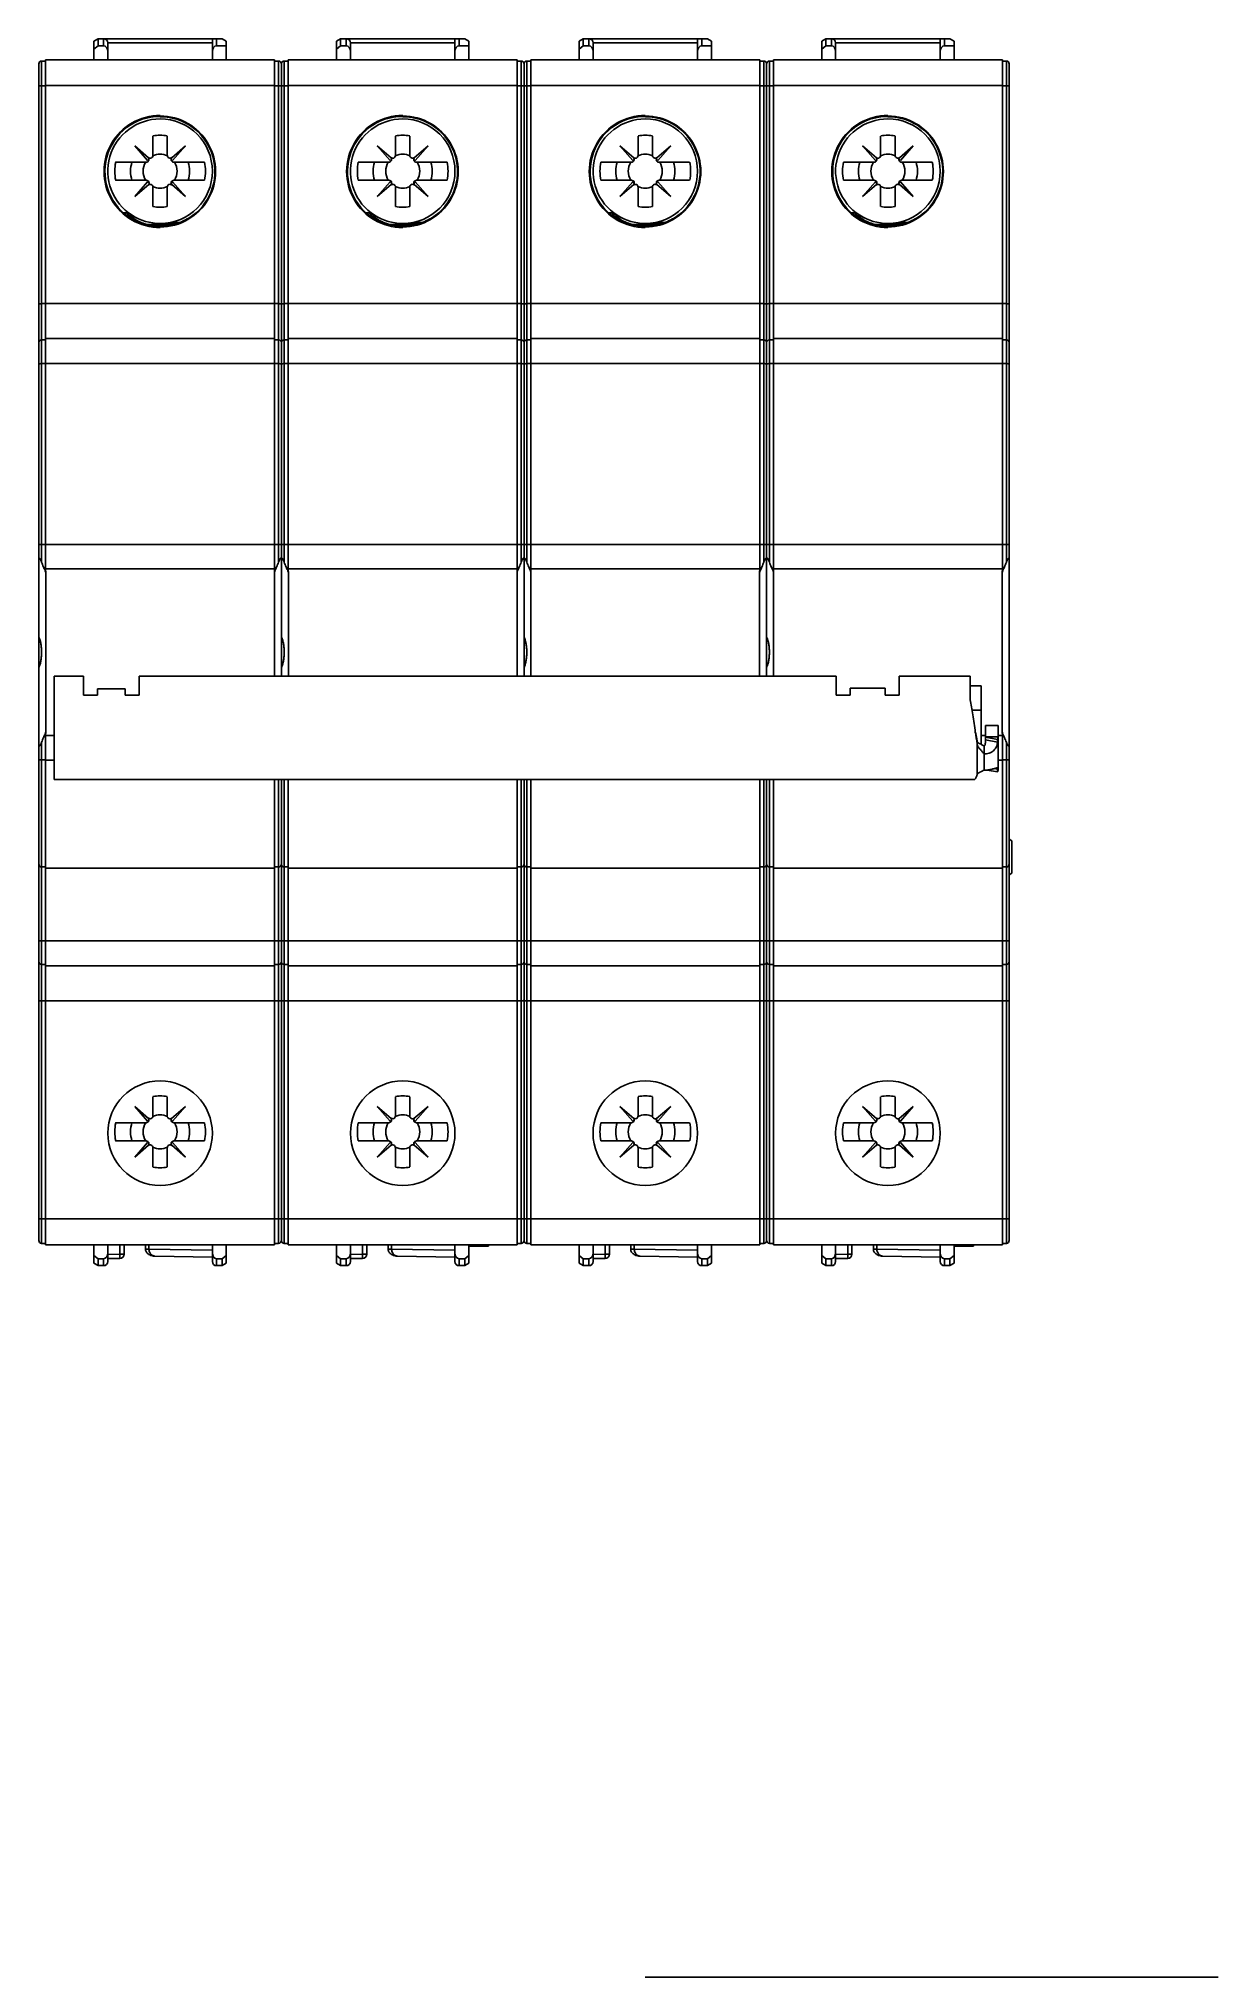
# Model space of a CAD drawing. Extents: x 117 to 202, y 48 to 187.
import ezdxf

# ---------------------------------------------------------------- set-up
doc = ezdxf.new("R2010")
doc.units = 0
doc.layers.get('0').update_dxf_attribs({"linetype": 'CONTINUOUS'})
for name, color, linetype in [('03_AXES', 7, 'CONTINUOUS'), ('08_DRAFTS', 7, 'CONTINUOUS'), ('09_ROUNDS', 7, 'CONTINUOUS'), ('10_CHAMFER', 7, 'CONTINUOUS')]:
    doc.layers.add(name, color=color, linetype=linetype)

msp = doc.modelspace()

# ---------------------------------------------------------------- linework, layer by layer
at = {"color": 7, "linetype": 'CONTINUOUS', "lineweight": -3}
msp.add_line((117.46, 100.93), (117.46, 185.33), dxfattribs=at)
at = {"color": 7, "linetype": 'CONTINUOUS'}
for p, q in [((117.95, 185.53), (117.66, 185.53)), ((117.95, 148.87), (117.95, 185.63)), ((126.16, 185.63), (117.95, 185.63)), ((134.86, 144.22), (134.86, 185.33)), ((135.35, 185.53), (135.06, 185.53)), ((135.35, 148.87), (135.35, 185.63)), ((143.56, 185.63), (135.35, 185.63)), ((152.26, 144.22), (152.26, 185.33)), ((152.75, 185.53), (152.46, 185.53)), ((152.75, 148.87), (152.75, 185.63)), ((160.96, 185.63), (152.75, 185.63)), ((170.15, 185.53), (169.86, 185.53)), ((170.15, 148.87), (170.15, 185.63)), ((178.36, 185.63), (170.15, 185.63)), ((125.33, 178.59), (124.34, 179.45)), ((124.34, 179.45), (125.26, 178.39)), ((127.98, 179.45), (126.99, 178.59)), ((127.06, 178.39), (127.98, 179.45)), ((141.74, 179.45), (142.66, 178.39)), ((142.73, 178.59), (141.74, 179.45)), ((145.38, 179.45), (144.39, 178.59)), ((144.46, 178.39), (145.38, 179.45)), ((159.14, 179.45), (160.06, 178.39)), ((160.13, 178.59), (159.14, 179.45)), ((162.78, 179.45), (161.79, 178.59)), ((161.86, 178.39), (162.78, 179.45)), ((177.53, 178.59), (176.54, 179.45)), ((176.54, 179.45), (177.46, 178.39)), ((180.18, 179.45), (179.19, 178.59)), ((179.26, 178.39), (180.18, 179.45)), ((125.26, 178.39), (125.36, 178.49)), ((126.95, 178.5), (127.06, 178.39)), ((142.66, 178.39), (142.76, 178.49)), ((144.35, 178.5), (144.46, 178.39)), ((160.06, 178.39), (160.16, 178.49)), ((161.75, 178.5), (161.86, 178.39)), ((177.46, 178.39), (177.56, 178.49)), ((179.15, 178.5), (179.26, 178.39)), ((125.26, 176.87), (124.34, 175.81)), ((124.34, 175.81), (125.34, 176.68)), ((125.37, 176.76), (125.26, 176.87)), ((127.06, 176.87), (126.95, 176.76)), ((126.99, 176.67), (127.98, 175.81)), ((127.98, 175.81), (127.06, 176.87)), ((142.66, 176.87), (141.74, 175.81)), ((141.74, 175.81), (142.74, 176.68)), ((142.77, 176.76), (142.66, 176.87)), ((144.46, 176.87), (144.35, 176.76)), ((144.39, 176.67), (145.38, 175.81)), ((145.38, 175.81), (144.46, 176.87)), ((160.06, 176.87), (159.14, 175.81)), ((159.14, 175.81), (160.14, 176.68)), ((160.17, 176.76), (160.06, 176.87)), ((161.86, 176.87), (161.75, 176.76)), ((161.79, 176.67), (162.78, 175.81)), ((162.78, 175.81), (161.86, 176.87)), ((177.46, 176.87), (176.54, 175.81)), ((176.54, 175.81), (177.54, 176.68)), ((177.57, 176.76), (177.46, 176.87)), ((179.26, 176.87), (179.15, 176.76)), ((179.19, 176.67), (180.18, 175.81)), ((180.18, 175.81), (179.26, 176.87)), ((117.95, 168.13), (117.66, 168.13)), ((126.16, 168.13), (117.95, 168.13)), ((135.35, 168.13), (135.06, 168.13)), ((143.56, 168.13), (135.35, 168.13)), ((152.75, 168.13), (152.46, 168.13)), ((160.96, 168.13), (152.75, 168.13)), ((170.15, 168.13), (169.86, 168.13)), ((178.36, 168.13), (170.15, 168.13)), ((117.95, 165.53), (117.66, 165.53)), ((126.16, 165.63), (117.95, 165.63)), ((135.35, 165.53), (135.06, 165.53)), ((143.56, 165.63), (135.35, 165.63)), ((152.75, 165.53), (152.46, 165.53)), ((160.96, 165.63), (152.75, 165.63)), ((170.15, 165.53), (169.86, 165.53)), ((178.36, 165.63), (170.15, 165.63)), ((117.96, 137.4), (117.96, 148.86)), ((135.36, 141.41), (135.36, 148.86)), ((152.76, 141.41), (152.76, 148.86)), ((170.16, 141.41), (170.16, 148.86)), ((134.86, 141.41), (134.86, 142.04)), ((152.26, 141.41), (152.26, 142.04)), ((169.66, 141.41), (169.66, 142.04)), ((185.06, 140.71), (184.26, 140.71)), ((186.26, 137.87), (185.36, 137.87)), ((185.36, 137.87), (185.36, 137.05)), ((117.95, 100.63), (117.95, 137.39)), ((184.76, 136.56), (184.76, 136.78)), ((184.77, 136.75), (184.76, 136.78)), ((184.77, 136.51), (184.77, 136.75)), ((185.26, 135.84), (185.26, 136.4)), ((185.35, 137.03), (185.35, 136.84)), ((186.22, 136.88), (185.35, 137.03)), ((134.86, 100.93), (134.86, 133.99)), ((135.35, 100.63), (135.35, 133.99)), ((152.26, 100.93), (152.26, 133.99)), ((152.75, 100.63), (152.75, 133.99)), ((169.66, 100.93), (169.66, 133.99)), ((170.15, 100.63), (170.15, 133.99)), ((186.22, 134.54), (185.47, 134.68)), ((117.95, 127.73), (117.66, 127.73)), ((126.16, 127.63), (117.95, 127.63)), ((135.35, 127.73), (135.06, 127.73)), ((143.56, 127.63), (135.35, 127.63)), ((152.75, 127.73), (152.46, 127.73)), ((160.96, 127.63), (152.75, 127.63)), ((170.15, 127.73), (169.86, 127.73)), ((178.36, 127.63), (170.15, 127.63)), ((117.95, 120.73), (117.66, 120.73)), ((126.16, 120.63), (117.95, 120.63)), ((135.35, 120.73), (135.06, 120.73)), ((143.56, 120.63), (135.35, 120.63)), ((152.75, 120.73), (152.46, 120.73)), ((160.96, 120.63), (152.75, 120.63)), ((170.15, 120.73), (169.86, 120.73)), ((178.36, 120.63), (170.15, 120.63)), ((117.95, 118.13), (117.66, 118.13)), ((126.16, 118.13), (117.95, 118.13)), ((135.35, 118.13), (135.06, 118.13)), ((143.56, 118.13), (135.35, 118.13)), ((152.75, 118.13), (152.46, 118.13)), ((160.96, 118.13), (152.75, 118.13)), ((170.15, 118.13), (169.86, 118.13)), ((178.36, 118.13), (170.15, 118.13)), ((124.34, 110.55), (125.26, 109.49)), ((125.33, 109.69), (124.34, 110.55)), ((127.98, 110.55), (126.97, 109.68)), ((127.06, 109.49), (127.98, 110.55)), ((142.73, 109.69), (141.74, 110.55)), ((141.74, 110.55), (142.66, 109.49)), ((145.38, 110.55), (144.37, 109.68)), ((144.46, 109.49), (145.38, 110.55)), ((160.13, 109.69), (159.14, 110.55)), ((159.14, 110.55), (160.06, 109.49)), ((162.78, 110.55), (161.77, 109.68)), ((161.86, 109.49), (162.78, 110.55)), ((177.53, 109.69), (176.54, 110.55)), ((176.54, 110.55), (177.46, 109.49)), ((180.18, 110.55), (179.17, 109.68)), ((179.26, 109.49), (180.18, 110.55)), ((125.26, 109.49), (125.36, 109.6)), ((126.95, 109.6), (127.06, 109.49)), ((142.66, 109.49), (142.76, 109.6)), ((144.35, 109.6), (144.46, 109.49)), ((160.06, 109.49), (160.16, 109.6)), ((161.75, 109.6), (161.86, 109.49)), ((177.46, 109.49), (177.56, 109.6)), ((179.15, 109.6), (179.26, 109.49)), ((125.26, 107.97), (124.34, 106.91)), ((124.34, 106.91), (125.33, 107.77)), ((125.36, 107.86), (125.26, 107.97)), ((127.06, 107.97), (126.95, 107.86)), ((126.99, 107.77), (127.98, 106.91)), ((127.98, 106.91), (127.06, 107.97)), ((142.66, 107.97), (141.74, 106.91)), ((141.74, 106.91), (142.73, 107.77)), ((142.76, 107.86), (142.66, 107.97)), ((144.46, 107.97), (144.35, 107.86)), ((144.39, 107.77), (145.38, 106.91)), ((145.38, 106.91), (144.46, 107.97)), ((160.06, 107.97), (159.14, 106.91)), ((159.14, 106.91), (160.13, 107.77)), ((160.16, 107.86), (160.06, 107.97)), ((161.86, 107.97), (161.75, 107.86)), ((161.79, 107.77), (162.78, 106.91)), ((162.78, 106.91), (161.86, 107.97)), ((177.46, 107.97), (176.54, 106.91)), ((176.54, 106.91), (177.53, 107.77)), ((177.56, 107.86), (177.46, 107.97)), ((179.26, 107.97), (179.15, 107.86)), ((179.19, 107.77), (180.18, 106.91)), ((180.18, 106.91), (179.26, 107.97)), ((117.95, 100.73), (117.66, 100.73)), ((126.16, 100.63), (117.95, 100.63)), ((135.35, 100.73), (135.06, 100.73)), ((143.56, 100.63), (135.35, 100.63)), ((152.75, 100.73), (152.46, 100.73)), ((160.96, 100.63), (152.75, 100.63)), ((170.15, 100.73), (169.86, 100.73)), ((178.36, 100.63), (170.15, 100.63)), ((160.94, 48.09), (202.05, 48.09))]:
    msp.add_line(p, q, dxfattribs=at)
at = {"color": 9, "linetype": 'CONTINUOUS'}
for p, q in [((117.66, 149.58), (117.66, 185.53)), ((135.06, 149.58), (135.06, 185.53)), ((152.46, 149.58), (152.46, 185.53)), ((169.86, 149.58), (169.86, 185.53)), ((117.95, 183.76), (117.66, 183.76)), ((126.16, 183.77), (117.95, 183.77)), ((135.35, 183.76), (135.06, 183.76)), ((143.56, 183.77), (135.35, 183.77)), ((152.75, 183.76), (152.46, 183.76)), ((160.96, 183.77), (152.75, 183.77)), ((170.15, 183.76), (169.86, 183.76)), ((178.36, 183.77), (170.15, 183.77)), ((117.95, 163.83), (117.66, 163.83)), ((126.16, 163.84), (117.95, 163.84)), ((135.35, 163.83), (135.06, 163.83)), ((143.56, 163.84), (135.35, 163.84)), ((152.75, 163.83), (152.46, 163.83)), ((160.96, 163.84), (152.75, 163.84)), ((170.15, 163.83), (169.86, 163.83)), ((178.36, 163.84), (170.15, 163.84)), ((117.95, 150.86), (117.66, 150.86)), ((126.16, 150.86), (117.95, 150.86)), ((135.35, 150.86), (135.06, 150.86)), ((143.56, 150.86), (135.35, 150.86)), ((152.75, 150.86), (152.46, 150.86)), ((160.96, 150.86), (152.75, 150.86)), ((170.15, 150.86), (169.86, 150.86)), ((178.36, 150.86), (170.15, 150.86)), ((117.95, 149.01), (117.91, 149.01)), ((126.16, 149.1), (117.95, 149.1)), ((135.35, 149.01), (135.31, 149.01)), ((143.56, 149.1), (135.35, 149.1)), ((152.75, 149.01), (152.71, 149.01)), ((160.96, 149.1), (152.75, 149.1)), ((170.15, 149.01), (170.11, 149.01)), ((178.36, 149.1), (170.15, 149.1)), ((117.66, 100.73), (117.66, 136.67)), ((117.95, 137.25), (117.91, 137.25)), ((118.56, 137.16), (117.95, 137.16)), ((186.22, 136.68), (185.35, 136.84)), ((185.36, 137.05), (186.26, 137.05)), ((117.95, 135.4), (117.66, 135.4)), ((118.56, 135.39), (117.95, 135.39)), ((135.06, 100.73), (135.06, 133.99)), ((152.46, 100.73), (152.46, 133.99)), ((169.86, 100.73), (169.86, 133.99)), ((186.22, 134.74), (185.98, 134.78)), ((117.95, 122.43), (117.66, 122.43)), ((126.16, 122.42), (117.95, 122.42)), ((135.35, 122.43), (135.06, 122.43)), ((143.56, 122.42), (135.35, 122.42)), ((152.75, 122.43), (152.46, 122.43)), ((160.96, 122.42), (152.75, 122.42)), ((170.15, 122.43), (169.86, 122.43)), ((178.36, 122.42), (170.15, 122.42)), ((117.95, 102.5), (117.66, 102.5)), ((126.16, 102.49), (117.95, 102.49)), ((135.35, 102.5), (135.06, 102.5)), ((143.56, 102.49), (135.35, 102.49)), ((152.75, 102.5), (152.46, 102.5)), ((160.96, 102.49), (152.75, 102.49)), ((170.15, 102.5), (169.86, 102.5)), ((178.36, 102.49), (170.15, 102.49))]:
    msp.add_line(p, q, dxfattribs=at)
at = {"color": 3, "linetype": 'CONTINUOUS'}
for p, q in [((120.66, 141.41), (118.56, 141.41)), ((118.56, 141.41), (118.56, 133.99)), ((120.66, 141.41), (120.66, 140.06)), ((121.66, 140.51), (121.66, 140.06)), ((123.66, 140.51), (121.66, 140.51)), ((123.66, 140.51), (123.66, 140.06)), ((174.66, 141.41), (124.66, 141.41)), ((124.66, 141.41), (124.66, 140.06)), ((174.66, 141.41), (174.66, 140.06)), ((175.66, 140.54), (175.66, 140.06)), ((178.16, 140.54), (175.66, 140.54)), ((178.16, 140.54), (178.16, 140.06)), ((179.16, 141.41), (179.16, 140.06)), ((184.26, 141.41), (179.16, 141.41)), ((184.26, 139.72), (184.26, 141.41)), ((120.66, 140.06), (121.66, 140.06)), ((123.66, 140.06), (124.66, 140.06)), ((174.66, 140.06), (175.66, 140.06)), ((178.16, 140.06), (179.16, 140.06)), ((186.26, 134.72), (186.26, 137.87)), ((184.77, 136.51), (184.76, 136.56)), ((184.76, 134.34), (184.76, 136.56)), ((186.22, 136.88), (186.22, 136.68)), ((185.26, 134.67), (185.26, 135.84)), ((118.56, 133.99), (184.53, 133.99)), ((186.22, 134.74), (186.22, 134.54))]:
    msp.add_line(p, q, dxfattribs=at)
at = {"color": 7, "linetype": 'CONTINUOUS'}
for centre, radius, start, end in [((117.66, 185.33), 0.2, 90, 180), ((135.06, 185.33), 0.2, 90, 180), ((152.46, 185.33), 0.2, 90, 180), ((169.86, 185.33), 0.2, 90, 180), ((126.16, 177.63), 2.58, 78.463, 101.537), ((143.56, 177.63), 2.58, 78.463, 101.537), ((160.96, 177.63), 2.58, 78.463, 101.537), ((178.36, 177.63), 2.58, 78.463, 101.537), ((125.16, 178.48), 0.2, 270, 45.4387), ((127.15, 178.48), 0.2, 134.427, 270), ((126.16, 177.63), 1.22, 327.8061, 32.1939), ((126.16, 177.63), 2.12, 342.1391, 17.8609), ((142.56, 178.48), 0.2, 270, 45.4387), ((144.55, 178.48), 0.2, 134.427, 270), ((143.56, 177.63), 1.22, 327.8061, 32.1939), ((143.56, 177.63), 2.12, 342.1391, 17.8609), ((159.96, 178.48), 0.2, 270, 45.4387), ((161.95, 178.48), 0.2, 134.427, 270), ((160.96, 177.63), 1.22, 327.8061, 32.1939), ((160.96, 177.63), 2.12, 342.1391, 17.8609), ((177.36, 178.48), 0.2, 270, 45.4387), ((179.35, 178.48), 0.2, 134.427, 270), ((178.36, 177.63), 1.22, 327.8061, 32.1939), ((178.36, 177.63), 2.12, 342.1391, 17.8609), ((126.16, 177.63), 1.22, 180, 212.1939), ((125.17, 176.78), 0.2, 313.0821, 90), ((127.15, 176.78), 0.2, 90, 225.573), ((143.56, 177.63), 1.22, 180, 212.1939), ((142.57, 176.78), 0.2, 313.0821, 90), ((144.55, 176.78), 0.2, 90, 225.573), ((160.96, 177.63), 1.22, 180, 212.1939), ((159.97, 176.78), 0.2, 313.0821, 90), ((161.95, 176.78), 0.2, 90, 225.573), ((178.36, 177.63), 1.22, 180, 212.1939), ((177.37, 176.78), 0.2, 313.0821, 90), ((179.35, 176.78), 0.2, 90, 225.573), ((126.16, 177.63), 2.58, 258.463, 281.537), ((143.56, 177.63), 2.58, 258.463, 281.537), ((160.96, 177.63), 2.58, 258.463, 281.537), ((178.36, 177.63), 2.58, 258.463, 281.537), ((117.66, 165.33), 0.2, 90, 180), ((135.06, 165.33), 0.2, 90, 180), ((152.46, 165.33), 0.2, 90, 180), ((169.86, 165.33), 0.2, 90, 180), ((117.66, 127.93), 0.2, 180, 270), ((135.06, 127.93), 0.2, 180, 270), ((152.46, 127.93), 0.2, 180, 270), ((169.86, 127.93), 0.2, 180, 270), ((117.66, 120.93), 0.2, 180, 270), ((135.06, 120.93), 0.2, 180, 270), ((152.46, 120.93), 0.2, 180, 270), ((169.86, 120.93), 0.2, 180, 270), ((126.16, 108.73), 2.58, 78.463, 101.537), ((143.56, 108.73), 2.58, 78.463, 101.537), ((160.96, 108.73), 2.58, 78.463, 101.537), ((178.36, 108.73), 2.58, 78.463, 101.537), ((126.16, 108.73), 2.12, 162.1391, 197.8609), ((126.16, 108.73), 1.22, 147.8061, 212.1939), ((125.16, 109.58), 0.2, 270, 45.573), ((127.15, 109.58), 0.2, 133.0821, 270), ((126.16, 108.73), 1.22, 0, 32.1939), ((143.56, 108.73), 2.12, 162.1391, 197.8609), ((143.56, 108.73), 1.22, 147.8061, 212.1939), ((142.56, 109.58), 0.2, 270, 45.573), ((144.55, 109.58), 0.2, 133.0821, 270), ((143.56, 108.73), 1.22, 0, 32.1939), ((160.96, 108.73), 2.12, 162.1391, 197.8609), ((160.96, 108.73), 1.22, 147.8061, 212.1939), ((159.96, 109.58), 0.2, 270, 45.573), ((161.95, 109.58), 0.2, 133.0821, 270), ((160.96, 108.73), 1.22, 0, 32.1939), ((178.36, 108.73), 2.12, 162.1391, 197.8609), ((178.36, 108.73), 1.22, 147.8061, 212.1939), ((177.36, 109.58), 0.2, 270, 45.573), ((179.35, 109.58), 0.2, 133.0821, 270), ((178.36, 108.73), 1.22, 0, 32.1939), ((125.16, 107.88), 0.2, 314.427, 90), ((127.15, 107.88), 0.2, 90, 225.4387), ((142.56, 107.88), 0.2, 314.427, 90), ((144.55, 107.88), 0.2, 90, 225.4387), ((159.96, 107.88), 0.2, 314.427, 90), ((161.95, 107.88), 0.2, 90, 225.4387), ((177.36, 107.88), 0.2, 314.427, 90), ((179.35, 107.88), 0.2, 90, 225.4387), ((126.16, 108.73), 2.58, 258.463, 281.537), ((143.56, 108.73), 2.58, 258.463, 281.537), ((160.96, 108.73), 2.58, 258.463, 281.537), ((178.36, 108.73), 2.58, 258.463, 281.537), ((117.66, 100.93), 0.2, 180, 270), ((135.06, 100.93), 0.2, 180, 270), ((152.46, 100.93), 0.2, 180, 270), ((169.86, 100.93), 0.2, 180, 270)]:
    msp.add_arc(centre, radius, start, end, dxfattribs=at)
at = {"color": 3, "linetype": 'CONTINUOUS'}
for centre, radius, start, end in [((343.06, 160.44), 160.09, 188.2765, 188.5785), ((181.97, 135.41), 2.98, 339.0276, 339.451)]:
    msp.add_arc(centre, radius, start, end, dxfattribs=at)
at = {"color": 9, "linetype": 'CONTINUOUS'}
for points, knots in [([(117.66, 183.76), (117.65, 183.76), (117.62, 183.76), (117.58, 183.76), (117.55, 183.76), (117.52, 183.76), (117.49, 183.76), (117.48, 183.75), (117.47, 183.75), (117.46, 183.75), (117.46, 183.75), (117.46, 183.75), (117.46, 183.75)], [0, 0, 0, 0, 0.193508, 0.379601, 0.551197, 0.701742, 0.825533, 0.917965, 0.951374, 0.975923, 0.991706, 1, 1, 1, 1]), ([(135.06, 183.76), (135.05, 183.76), (135.02, 183.76), (134.98, 183.76), (134.95, 183.76), (134.92, 183.76), (134.89, 183.76), (134.88, 183.75), (134.87, 183.75), (134.86, 183.75), (134.86, 183.75), (134.86, 183.75), (134.86, 183.75)], [0, 0, 0, 0, 0.193508, 0.379601, 0.551197, 0.701742, 0.825533, 0.917965, 0.951374, 0.975923, 0.991706, 1, 1, 1, 1]), ([(152.46, 183.76), (152.45, 183.76), (152.42, 183.76), (152.38, 183.76), (152.35, 183.76), (152.32, 183.76), (152.29, 183.76), (152.28, 183.75), (152.27, 183.75), (152.26, 183.75), (152.26, 183.75), (152.26, 183.75), (152.26, 183.75)], [0, 0, 0, 0, 0.193508, 0.379601, 0.551197, 0.701742, 0.825533, 0.917965, 0.951374, 0.975923, 0.991706, 1, 1, 1, 1]), ([(169.86, 183.76), (169.85, 183.76), (169.82, 183.76), (169.78, 183.76), (169.75, 183.76), (169.72, 183.76), (169.69, 183.76), (169.68, 183.75), (169.67, 183.75), (169.66, 183.75), (169.66, 183.75), (169.66, 183.75), (169.66, 183.75)], [0, 0, 0, 0, 0.193508, 0.379601, 0.551197, 0.701742, 0.825533, 0.917965, 0.951374, 0.975923, 0.991706, 1, 1, 1, 1]), ([(117.66, 163.83), (117.63, 163.83), (117.6, 163.83), (117.55, 163.82), (117.52, 163.82), (117.49, 163.82), (117.48, 163.81), (117.47, 163.81), (117.46, 163.81), (117.46, 163.81), (117.46, 163.81), (117.46, 163.81)], [0, 0, 0, 0, 0.376554, 0.5469, 0.696515, 0.819831, 0.912433, 0.946291, 0.971675, 0.988951, 1, 1, 1, 1]), ([(135.06, 163.83), (135.03, 163.83), (135, 163.83), (134.95, 163.82), (134.92, 163.82), (134.89, 163.82), (134.88, 163.81), (134.87, 163.81), (134.86, 163.81), (134.86, 163.81), (134.86, 163.81), (134.86, 163.81)], [0, 0, 0, 0, 0.376554, 0.5469, 0.696515, 0.819831, 0.912433, 0.946291, 0.971675, 0.988951, 1, 1, 1, 1]), ([(152.46, 163.83), (152.43, 163.83), (152.4, 163.83), (152.35, 163.82), (152.32, 163.82), (152.29, 163.82), (152.28, 163.81), (152.27, 163.81), (152.26, 163.81), (152.26, 163.81), (152.26, 163.81), (152.26, 163.81)], [0, 0, 0, 0, 0.376554, 0.5469, 0.696515, 0.819831, 0.912433, 0.946291, 0.971675, 0.988951, 1, 1, 1, 1]), ([(169.86, 163.83), (169.83, 163.83), (169.8, 163.83), (169.75, 163.82), (169.72, 163.82), (169.69, 163.82), (169.68, 163.81), (169.67, 163.81), (169.66, 163.81), (169.66, 163.81), (169.66, 163.81), (169.66, 163.81)], [0, 0, 0, 0, 0.376554, 0.5469, 0.696515, 0.819831, 0.912433, 0.946291, 0.971675, 0.988951, 1, 1, 1, 1]), ([(117.66, 150.86), (117.65, 150.86), (117.62, 150.86), (117.58, 150.86), (117.55, 150.86), (117.52, 150.86), (117.5, 150.86), (117.49, 150.86), (117.48, 150.86), (117.47, 150.86), (117.47, 150.86), (117.46, 150.85), (117.46, 150.85), (117.46, 150.85), (117.46, 150.85)], [0, 0, 0, 0, 0.194556, 0.381633, 0.55408, 0.705271, 0.771054, 0.829428, 0.879846, 0.921827, 0.954988, 0.979049, 0.993887, 1, 1, 1, 1]), ([(135.06, 150.86), (135.05, 150.86), (135.02, 150.86), (134.98, 150.86), (134.95, 150.86), (134.92, 150.86), (134.9, 150.86), (134.89, 150.86), (134.88, 150.86), (134.87, 150.86), (134.87, 150.86), (134.86, 150.85), (134.86, 150.85), (134.86, 150.85), (134.86, 150.85)], [0, 0, 0, 0, 0.194556, 0.381633, 0.55408, 0.705271, 0.771054, 0.829428, 0.879846, 0.921827, 0.954988, 0.979049, 0.993887, 1, 1, 1, 1]), ([(152.46, 150.86), (152.45, 150.86), (152.42, 150.86), (152.38, 150.86), (152.35, 150.86), (152.32, 150.86), (152.3, 150.86), (152.29, 150.86), (152.28, 150.86), (152.27, 150.86), (152.27, 150.86), (152.26, 150.85), (152.26, 150.85), (152.26, 150.85), (152.26, 150.85)], [0, 0, 0, 0, 0.194556, 0.381633, 0.55408, 0.705271, 0.771054, 0.829428, 0.879846, 0.921827, 0.954988, 0.979049, 0.993887, 1, 1, 1, 1]), ([(169.86, 150.86), (169.85, 150.86), (169.82, 150.86), (169.78, 150.86), (169.75, 150.86), (169.72, 150.86), (169.7, 150.86), (169.69, 150.86), (169.68, 150.86), (169.67, 150.86), (169.67, 150.86), (169.66, 150.85), (169.66, 150.85), (169.66, 150.85), (169.66, 150.85)], [0, 0, 0, 0, 0.194556, 0.381633, 0.55408, 0.705271, 0.771054, 0.829428, 0.879846, 0.921827, 0.954988, 0.979049, 0.993887, 1, 1, 1, 1]), ([(117.66, 135.4), (117.65, 135.4), (117.62, 135.4), (117.58, 135.4), (117.55, 135.4), (117.52, 135.4), (117.5, 135.4), (117.49, 135.4), (117.48, 135.4), (117.47, 135.4), (117.47, 135.4), (117.46, 135.4), (117.46, 135.4), (117.46, 135.41), (117.46, 135.41)], [0, 0, 0, 0, 0.194557, 0.381634, 0.55408, 0.705273, 0.771052, 0.829429, 0.879846, 0.921826, 0.954988, 0.979049, 0.993888, 1, 1, 1, 1]), ([(117.66, 122.43), (117.63, 122.43), (117.6, 122.43), (117.55, 122.44), (117.52, 122.44), (117.49, 122.44), (117.48, 122.44), (117.47, 122.45), (117.46, 122.45), (117.46, 122.45), (117.46, 122.45), (117.46, 122.45)], [0, 0, 0, 0, 0.376528, 0.546863, 0.696471, 0.819783, 0.912385, 0.946249, 0.971639, 0.988929, 1, 1, 1, 1]), ([(135.06, 122.43), (135.03, 122.43), (135, 122.43), (134.95, 122.44), (134.92, 122.44), (134.89, 122.44), (134.88, 122.44), (134.87, 122.45), (134.86, 122.45), (134.86, 122.45), (134.86, 122.45), (134.86, 122.45)], [0, 0, 0, 0, 0.376528, 0.546863, 0.696471, 0.819783, 0.912385, 0.946249, 0.971639, 0.988929, 1, 1, 1, 1]), ([(152.46, 122.43), (152.43, 122.43), (152.4, 122.43), (152.35, 122.44), (152.32, 122.44), (152.29, 122.44), (152.28, 122.44), (152.27, 122.45), (152.26, 122.45), (152.26, 122.45), (152.26, 122.45), (152.26, 122.45)], [0, 0, 0, 0, 0.376528, 0.546863, 0.696471, 0.819783, 0.912385, 0.946249, 0.971639, 0.988929, 1, 1, 1, 1]), ([(169.86, 122.43), (169.83, 122.43), (169.8, 122.43), (169.75, 122.44), (169.72, 122.44), (169.69, 122.44), (169.68, 122.44), (169.67, 122.45), (169.66, 122.45), (169.66, 122.45), (169.66, 122.45), (169.66, 122.45)], [0, 0, 0, 0, 0.376528, 0.546863, 0.696471, 0.819783, 0.912385, 0.946249, 0.971639, 0.988929, 1, 1, 1, 1]), ([(117.66, 102.5), (117.65, 102.5), (117.62, 102.5), (117.58, 102.5), (117.55, 102.5), (117.52, 102.5), (117.49, 102.5), (117.48, 102.5), (117.47, 102.51), (117.46, 102.51), (117.46, 102.51), (117.46, 102.51), (117.46, 102.51)], [0, 0, 0, 0, 0.193507, 0.379601, 0.551197, 0.701742, 0.825533, 0.917965, 0.951374, 0.975923, 0.991706, 1, 1, 1, 1]), ([(135.06, 102.5), (135.05, 102.5), (135.02, 102.5), (134.98, 102.5), (134.95, 102.5), (134.92, 102.5), (134.89, 102.5), (134.88, 102.5), (134.87, 102.51), (134.86, 102.51), (134.86, 102.51), (134.86, 102.51), (134.86, 102.51)], [0, 0, 0, 0, 0.193507, 0.379601, 0.551197, 0.701742, 0.825533, 0.917965, 0.951374, 0.975923, 0.991706, 1, 1, 1, 1]), ([(152.46, 102.5), (152.45, 102.5), (152.42, 102.5), (152.38, 102.5), (152.35, 102.5), (152.32, 102.5), (152.29, 102.5), (152.28, 102.5), (152.27, 102.51), (152.26, 102.51), (152.26, 102.51), (152.26, 102.51), (152.26, 102.51)], [0, 0, 0, 0, 0.193507, 0.379601, 0.551197, 0.701742, 0.825533, 0.917965, 0.951374, 0.975923, 0.991706, 1, 1, 1, 1]), ([(169.86, 102.5), (169.85, 102.5), (169.82, 102.5), (169.78, 102.5), (169.75, 102.5), (169.72, 102.5), (169.69, 102.5), (169.68, 102.5), (169.67, 102.51), (169.66, 102.51), (169.66, 102.51), (169.66, 102.51), (169.66, 102.51)], [0, 0, 0, 0, 0.193507, 0.379601, 0.551197, 0.701742, 0.825533, 0.917965, 0.951374, 0.975923, 0.991706, 1, 1, 1, 1])]:
    msp.add_open_spline(points, degree=3, knots=knots, dxfattribs=at)
at = {"color": 7, "linetype": 'CONTINUOUS'}
for points, knots in [([(117.66, 168.13), (117.65, 168.13), (117.62, 168.13), (117.58, 168.13), (117.55, 168.12), (117.52, 168.12), (117.5, 168.12), (117.49, 168.12), (117.48, 168.12), (117.47, 168.12), (117.47, 168.12), (117.46, 168.12), (117.46, 168.12), (117.46, 168.12), (117.46, 168.12)], [0, 0, 0, 0, 0.194709, 0.381918, 0.55446, 0.705703, 0.771491, 0.829865, 0.880269, 0.922226, 0.955352, 0.979359, 0.994111, 1, 1, 1, 1]), ([(135.06, 168.13), (135.05, 168.13), (135.02, 168.13), (134.98, 168.13), (134.95, 168.12), (134.92, 168.12), (134.9, 168.12), (134.89, 168.12), (134.88, 168.12), (134.87, 168.12), (134.87, 168.12), (134.86, 168.12), (134.86, 168.12), (134.86, 168.12), (134.86, 168.12)], [0, 0, 0, 0, 0.194709, 0.381918, 0.55446, 0.705703, 0.771491, 0.829865, 0.880269, 0.922226, 0.955352, 0.979359, 0.994111, 1, 1, 1, 1]), ([(152.46, 168.13), (152.45, 168.13), (152.42, 168.13), (152.38, 168.13), (152.35, 168.12), (152.32, 168.12), (152.3, 168.12), (152.29, 168.12), (152.28, 168.12), (152.27, 168.12), (152.27, 168.12), (152.26, 168.12), (152.26, 168.12), (152.26, 168.12), (152.26, 168.12)], [0, 0, 0, 0, 0.194709, 0.381918, 0.55446, 0.705703, 0.771491, 0.829865, 0.880269, 0.922226, 0.955352, 0.979359, 0.994111, 1, 1, 1, 1]), ([(169.86, 168.13), (169.85, 168.13), (169.82, 168.13), (169.78, 168.13), (169.75, 168.12), (169.72, 168.12), (169.7, 168.12), (169.69, 168.12), (169.68, 168.12), (169.67, 168.12), (169.67, 168.12), (169.66, 168.12), (169.66, 168.12), (169.66, 168.12), (169.66, 168.12)], [0, 0, 0, 0, 0.194709, 0.381918, 0.55446, 0.705703, 0.771491, 0.829865, 0.880269, 0.922226, 0.955352, 0.979359, 0.994111, 1, 1, 1, 1]), ([(117.66, 149.58), (117.65, 149.6), (117.64, 149.64), (117.62, 149.69), (117.6, 149.73), (117.59, 149.75), (117.57, 149.78), (117.56, 149.81), (117.55, 149.83), (117.54, 149.84), (117.53, 149.85), (117.52, 149.86), (117.51, 149.87), (117.5, 149.87), (117.49, 149.87), (117.49, 149.87), (117.48, 149.86), (117.47, 149.84), (117.46, 149.8), (117.46, 149.76), (117.46, 149.74)], [0, 0, 0, 0, 0.125431, 0.250805, 0.313232, 0.37528, 0.436704, 0.497115, 0.555852, 0.584248, 0.611681, 0.63778, 0.662036, 0.68408, 0.694716, 0.705832, 0.732345, 0.765589, 0.841219, 1, 1, 1, 1]), ([(117.91, 149.01), (117.89, 149.05), (117.85, 149.13), (117.77, 149.32), (117.7, 149.47), (117.66, 149.58)], [0, 0, 0, 0, 0.192809, 0.427431, 1, 1, 1, 1]), ([(117.95, 148.87), (117.95, 148.88), (117.94, 148.93), (117.92, 148.98), (117.91, 149.01)], [0, 0, 0, 0, 0.255977, 1, 1, 1, 1]), ([(117.95, 148.98), (117.95, 148.97), (117.96, 148.93), (117.96, 148.89), (117.96, 148.86)], [0, 0, 0, 0, 0.243379, 1, 1, 1, 1]), ([(135.06, 149.58), (135.05, 149.6), (135.04, 149.64), (135.02, 149.69), (135, 149.73), (134.99, 149.75), (134.97, 149.78), (134.96, 149.81), (134.95, 149.83), (134.94, 149.84), (134.93, 149.85), (134.92, 149.86), (134.91, 149.87), (134.9, 149.87), (134.89, 149.87), (134.89, 149.87), (134.88, 149.86), (134.87, 149.84), (134.86, 149.8), (134.86, 149.76), (134.86, 149.74)], [0, 0, 0, 0, 0.125431, 0.250805, 0.313232, 0.37528, 0.436704, 0.497115, 0.555852, 0.584248, 0.611681, 0.63778, 0.662036, 0.68408, 0.694716, 0.705832, 0.732345, 0.765589, 0.841219, 1, 1, 1, 1]), ([(135.31, 149.01), (135.29, 149.05), (135.25, 149.13), (135.17, 149.32), (135.1, 149.47), (135.06, 149.58)], [0, 0, 0, 0, 0.192809, 0.427431, 1, 1, 1, 1]), ([(135.35, 148.87), (135.35, 148.88), (135.34, 148.93), (135.32, 148.98), (135.31, 149.01)], [0, 0, 0, 0, 0.255977, 1, 1, 1, 1]), ([(135.35, 148.98), (135.35, 148.97), (135.36, 148.93), (135.36, 148.89), (135.36, 148.86)], [0, 0, 0, 0, 0.243379, 1, 1, 1, 1]), ([(152.46, 149.58), (152.45, 149.6), (152.44, 149.64), (152.42, 149.69), (152.4, 149.73), (152.39, 149.75), (152.37, 149.78), (152.36, 149.81), (152.35, 149.83), (152.34, 149.84), (152.33, 149.85), (152.32, 149.86), (152.31, 149.87), (152.3, 149.87), (152.29, 149.87), (152.29, 149.87), (152.28, 149.86), (152.27, 149.84), (152.26, 149.8), (152.26, 149.76), (152.26, 149.74)], [0, 0, 0, 0, 0.125431, 0.250805, 0.313232, 0.37528, 0.436704, 0.497115, 0.555852, 0.584248, 0.611681, 0.63778, 0.662036, 0.68408, 0.694716, 0.705832, 0.732345, 0.765589, 0.841219, 1, 1, 1, 1]), ([(152.71, 149.01), (152.69, 149.05), (152.65, 149.13), (152.57, 149.32), (152.5, 149.47), (152.46, 149.58)], [0, 0, 0, 0, 0.192809, 0.427431, 1, 1, 1, 1]), ([(152.75, 148.87), (152.75, 148.88), (152.74, 148.93), (152.72, 148.98), (152.71, 149.01)], [0, 0, 0, 0, 0.255977, 1, 1, 1, 1]), ([(152.75, 148.98), (152.75, 148.97), (152.76, 148.93), (152.76, 148.89), (152.76, 148.86)], [0, 0, 0, 0, 0.243379, 1, 1, 1, 1]), ([(169.86, 149.58), (169.85, 149.6), (169.84, 149.64), (169.82, 149.69), (169.8, 149.73), (169.79, 149.75), (169.77, 149.78), (169.76, 149.81), (169.75, 149.83), (169.74, 149.84), (169.73, 149.85), (169.72, 149.86), (169.71, 149.87), (169.7, 149.87), (169.69, 149.87), (169.69, 149.87), (169.68, 149.86), (169.67, 149.84), (169.66, 149.8), (169.66, 149.76), (169.66, 149.74)], [0, 0, 0, 0, 0.125431, 0.250805, 0.313232, 0.37528, 0.436704, 0.497115, 0.555852, 0.584248, 0.611681, 0.63778, 0.662036, 0.68408, 0.694716, 0.705832, 0.732345, 0.765589, 0.841219, 1, 1, 1, 1]), ([(170.11, 149.01), (170.09, 149.05), (170.05, 149.13), (169.97, 149.32), (169.9, 149.47), (169.86, 149.58)], [0, 0, 0, 0, 0.192809, 0.427431, 1, 1, 1, 1]), ([(170.15, 148.87), (170.15, 148.88), (170.14, 148.93), (170.12, 148.98), (170.11, 149.01)], [0, 0, 0, 0, 0.255977, 1, 1, 1, 1]), ([(170.15, 148.98), (170.15, 148.97), (170.16, 148.93), (170.16, 148.89), (170.16, 148.86)], [0, 0, 0, 0, 0.243379, 1, 1, 1, 1]), ([(117.46, 144.22), (117.5, 144.14), (117.56, 143.97), (117.62, 143.71), (117.65, 143.42), (117.66, 143.23), (117.66, 143.13)], [0, 0, 0, 0, 0.23045, 0.476553, 0.734958, 1, 1, 1, 1]), ([(134.86, 144.22), (134.9, 144.14), (134.96, 143.97), (135.02, 143.71), (135.05, 143.42), (135.06, 143.23), (135.06, 143.13)], [0, 0, 0, 0, 0.23045, 0.476553, 0.734958, 1, 1, 1, 1]), ([(152.26, 144.22), (152.3, 144.14), (152.36, 143.97), (152.42, 143.71), (152.45, 143.42), (152.46, 143.23), (152.46, 143.13)], [0, 0, 0, 0, 0.23045, 0.476553, 0.734958, 1, 1, 1, 1]), ([(169.66, 144.22), (169.7, 144.14), (169.76, 143.97), (169.82, 143.71), (169.85, 143.42), (169.86, 143.23), (169.86, 143.13)], [0, 0, 0, 0, 0.23045, 0.476553, 0.734958, 1, 1, 1, 1]), ([(117.66, 143.13), (117.66, 143.03), (117.65, 142.84), (117.62, 142.55), (117.56, 142.29), (117.5, 142.12), (117.46, 142.04)], [0, 0, 0, 0, 0.265042, 0.523447, 0.76955, 1, 1, 1, 1]), ([(135.06, 143.13), (135.06, 143.03), (135.05, 142.84), (135.02, 142.55), (134.96, 142.29), (134.9, 142.12), (134.86, 142.04)], [0, 0, 0, 0, 0.265042, 0.523447, 0.76955, 1, 1, 1, 1]), ([(152.46, 143.13), (152.46, 143.03), (152.45, 142.84), (152.42, 142.55), (152.36, 142.29), (152.3, 142.12), (152.26, 142.04)], [0, 0, 0, 0, 0.265042, 0.523447, 0.76955, 1, 1, 1, 1]), ([(169.86, 143.13), (169.86, 143.03), (169.85, 142.84), (169.82, 142.55), (169.76, 142.29), (169.7, 142.12), (169.66, 142.04)], [0, 0, 0, 0, 0.265042, 0.523447, 0.76955, 1, 1, 1, 1]), ([(117.46, 136.52), (117.46, 136.5), (117.46, 136.46), (117.47, 136.42), (117.48, 136.4), (117.49, 136.39), (117.49, 136.38), (117.5, 136.38), (117.51, 136.39), (117.52, 136.4), (117.53, 136.41), (117.54, 136.42), (117.55, 136.43), (117.56, 136.45), (117.57, 136.48), (117.59, 136.51), (117.6, 136.53), (117.62, 136.57), (117.64, 136.62), (117.65, 136.66), (117.66, 136.67)], [0, 0, 0, 0, 0.158781, 0.23441, 0.267654, 0.294168, 0.305284, 0.315919, 0.337962, 0.362219, 0.388318, 0.415751, 0.444147, 0.502884, 0.563296, 0.624719, 0.686767, 0.749195, 0.874568, 1, 1, 1, 1]), ([(117.66, 136.67), (117.7, 136.79), (117.77, 136.94), (117.85, 137.13), (117.89, 137.21), (117.91, 137.25)], [0, 0, 0, 0, 0.572569, 0.807191, 1, 1, 1, 1]), ([(117.91, 137.25), (117.91, 137.26), (117.93, 137.3), (117.94, 137.35), (117.95, 137.39)], [0, 0, 0, 0, 0.245337, 1, 1, 1, 1]), ([(117.96, 137.4), (117.96, 137.39), (117.96, 137.35), (117.95, 137.31), (117.95, 137.28)], [0, 0, 0, 0, 0.257159, 1, 1, 1, 1]), ([(184.76, 136.78), (184.75, 136.83), (184.71, 137.03), (184.67, 137.24), (184.63, 137.39)], [0, 0, 0, 0, 0.246755, 1, 1, 1, 1]), ([(185.26, 136.4), (185.22, 136.42), (185.16, 136.45), (185.09, 136.49), (185.04, 136.52), (184.99, 136.55), (184.93, 136.58), (184.88, 136.6), (184.86, 136.62), (184.84, 136.64), (184.83, 136.65), (184.81, 136.67), (184.79, 136.69), (184.78, 136.71), (184.77, 136.73), (184.77, 136.74), (184.77, 136.75), (184.77, 136.75)], [0, 0, 0, 0, 0.207271, 0.316503, 0.387066, 0.495951, 0.614605, 0.699167, 0.756072, 0.77814, 0.798418, 0.856698, 0.897751, 0.944833, 0.977489, 0.989895, 1, 1, 1, 1]), ([(185.35, 136.84), (185.35, 136.8), (185.35, 136.75), (185.35, 136.67), (185.35, 136.62), (185.34, 136.57), (185.34, 136.53), (185.33, 136.5), (185.32, 136.47), (185.31, 136.44), (185.3, 136.43), (185.29, 136.41), (185.27, 136.4), (185.26, 136.4), (185.26, 136.4)], [0, 0, 0, 0, 0.23023, 0.349808, 0.472452, 0.598203, 0.66236, 0.727435, 0.793441, 0.860496, 0.894582, 0.929142, 0.964298, 1, 1, 1, 1]), ([(185.36, 137.05), (185.36, 137.05), (185.36, 137.04), (185.36, 137.03), (185.35, 137.03)], [0, 0, 0, 0, 0.24633, 1, 1, 1, 1]), ([(117.66, 118.13), (117.65, 118.13), (117.62, 118.13), (117.58, 118.13), (117.55, 118.13), (117.52, 118.13), (117.5, 118.14), (117.49, 118.14), (117.48, 118.14), (117.47, 118.14), (117.47, 118.14), (117.46, 118.14), (117.46, 118.14), (117.46, 118.14), (117.46, 118.14)], [0, 0, 0, 0, 0.194709, 0.381917, 0.554458, 0.705701, 0.771488, 0.829862, 0.880266, 0.922222, 0.955349, 0.979356, 0.994105, 1, 1, 1, 1]), ([(135.06, 118.13), (135.05, 118.13), (135.02, 118.13), (134.98, 118.13), (134.95, 118.13), (134.92, 118.13), (134.9, 118.14), (134.89, 118.14), (134.88, 118.14), (134.87, 118.14), (134.87, 118.14), (134.86, 118.14), (134.86, 118.14), (134.86, 118.14), (134.86, 118.14)], [0, 0, 0, 0, 0.194709, 0.381917, 0.554458, 0.705701, 0.771488, 0.829862, 0.880266, 0.922222, 0.955349, 0.979356, 0.994105, 1, 1, 1, 1]), ([(152.46, 118.13), (152.45, 118.13), (152.42, 118.13), (152.38, 118.13), (152.35, 118.13), (152.32, 118.13), (152.3, 118.14), (152.29, 118.14), (152.28, 118.14), (152.27, 118.14), (152.27, 118.14), (152.26, 118.14), (152.26, 118.14), (152.26, 118.14), (152.26, 118.14)], [0, 0, 0, 0, 0.194709, 0.381917, 0.554458, 0.705701, 0.771488, 0.829862, 0.880266, 0.922222, 0.955349, 0.979356, 0.994105, 1, 1, 1, 1]), ([(169.86, 118.13), (169.85, 118.13), (169.82, 118.13), (169.78, 118.13), (169.75, 118.13), (169.72, 118.13), (169.7, 118.14), (169.69, 118.14), (169.68, 118.14), (169.67, 118.14), (169.67, 118.14), (169.66, 118.14), (169.66, 118.14), (169.66, 118.14), (169.66, 118.14)], [0, 0, 0, 0, 0.194709, 0.381917, 0.554458, 0.705701, 0.771488, 0.829862, 0.880266, 0.922222, 0.955349, 0.979356, 0.994105, 1, 1, 1, 1])]:
    msp.add_open_spline(points, degree=3, knots=knots, dxfattribs=at)
at = {"color": 3, "linetype": 'CONTINUOUS'}
for points, knots in [([(184.63, 137.39), (184.6, 137.6), (184.54, 138.02), (184.45, 138.63), (184.36, 139.19), (184.29, 139.55), (184.26, 139.72)], [0, 0, 0, 0, 0.27318, 0.536868, 0.781943, 1, 1, 1, 1]), ([(185.26, 135.84), (185.23, 135.88), (185.17, 135.94), (185.11, 136.02), (185.06, 136.07), (185.02, 136.12), (184.97, 136.17), (184.91, 136.24), (184.86, 136.3), (184.83, 136.35), (184.81, 136.38), (184.8, 136.41), (184.79, 136.44), (184.78, 136.47), (184.77, 136.49), (184.77, 136.51), (184.77, 136.51)], [0, 0, 0, 0, 0.186892, 0.295845, 0.360703, 0.426157, 0.522404, 0.621236, 0.754177, 0.792452, 0.823252, 0.877032, 0.905863, 0.945464, 0.976367, 1, 1, 1, 1]), ([(186.22, 136.68), (186.22, 136.67), (186.22, 136.64), (186.21, 136.58), (186.2, 136.51), (186.17, 136.42), (186.13, 136.31), (186.05, 136.19), (185.93, 136.06), (185.78, 135.96), (185.56, 135.86), (185.38, 135.84), (185.26, 135.84)], [0, 0, 0, 0, 0.027386, 0.057855, 0.122297, 0.186787, 0.249894, 0.372686, 0.49427, 0.617352, 0.743059, 1, 1, 1, 1]), ([(186.26, 137.05), (186.26, 137.02), (186.25, 136.96), (186.23, 136.9), (186.22, 136.88)], [0, 0, 0, 0, 0.493049, 1, 1, 1, 1]), ([(184.53, 133.99), (184.54, 133.99), (184.56, 134), (184.59, 134.01), (184.62, 134.04), (184.65, 134.08), (184.67, 134.13), (184.7, 134.19), (184.73, 134.26), (184.75, 134.31), (184.76, 134.34)], [0, 0, 0, 0, 0.066735, 0.14258, 0.233851, 0.34416, 0.475366, 0.628259, 0.80313, 1, 1, 1, 1]), ([(184.77, 134.36), (184.77, 134.37), (184.78, 134.39), (184.79, 134.4), (184.81, 134.42), (184.82, 134.44), (184.84, 134.45), (184.87, 134.47), (184.9, 134.49), (184.93, 134.51), (184.97, 134.53), (185.01, 134.55), (185.06, 134.57), (185.14, 134.61), (185.21, 134.65), (185.26, 134.67)], [0, 0, 0, 0, 0.049909, 0.081475, 0.11925, 0.158366, 0.197417, 0.250891, 0.310445, 0.378567, 0.463419, 0.542017, 0.602254, 0.729511, 1, 1, 1, 1]), ([(185.26, 134.67), (185.31, 134.67), (185.41, 134.67), (185.56, 134.69), (185.7, 134.71), (185.83, 134.74), (185.95, 134.77), (186.03, 134.79), (186.09, 134.81), (186.13, 134.82), (186.16, 134.83), (186.18, 134.83), (186.18, 134.83)], [0, 0, 0, 0, 0.163654, 0.323624, 0.476286, 0.61803, 0.745248, 0.854129, 0.900358, 0.940327, 0.973482, 1, 1, 1, 1]), ([(186.18, 134.83), (186.19, 134.83), (186.2, 134.82), (186.21, 134.81), (186.22, 134.79), (186.22, 134.77), (186.22, 134.75), (186.22, 134.74)], [0, 0, 0, 0, 0.16107, 0.348929, 0.470719, 0.618293, 1, 1, 1, 1]), ([(186.22, 134.54), (186.23, 134.57), (186.25, 134.63), (186.26, 134.69), (186.26, 134.72)], [0, 0, 0, 0, 0.506951, 1, 1, 1, 1])]:
    msp.add_open_spline(points, degree=3, knots=knots, dxfattribs=at)
at = {"layer": '03_AXES', "color": 7, "linetype": 'CONTINUOUS'}
for p, q in [((130.61, 187.13), (126.16, 187.13)), ((129.91, 185.63), (129.91, 187.13)), ((130.21, 186.63), (130.91, 186.63)), ((130.91, 186.96), (130.61, 187.13)), ((130.91, 185.63), (130.91, 186.96)), ((148.01, 187.13), (143.56, 187.13)), ((147.31, 185.63), (147.31, 187.13)), ((147.61, 186.63), (148.31, 186.63)), ((148.31, 186.96), (148.01, 187.13)), ((148.31, 185.63), (148.31, 186.96)), ((165.41, 187.13), (160.96, 187.13)), ((164.71, 185.63), (164.71, 187.13)), ((165.01, 186.63), (165.71, 186.63)), ((165.71, 186.96), (165.41, 187.13)), ((165.71, 185.63), (165.71, 186.96)), ((182.81, 187.13), (178.36, 187.13)), ((182.11, 185.63), (182.11, 187.13)), ((182.41, 186.63), (183.11, 186.63)), ((183.11, 186.96), (182.81, 187.13)), ((183.11, 185.63), (183.11, 186.96)), ((126.16, 185.63), (134.37, 185.63)), ((134.37, 148.87), (134.37, 185.63)), ((134.66, 185.53), (134.37, 185.53)), ((134.86, 141.41), (134.86, 185.33)), ((143.56, 185.63), (151.77, 185.63)), ((151.77, 148.87), (151.77, 185.63)), ((152.06, 185.53), (151.77, 185.53)), ((152.26, 141.41), (152.26, 185.33)), ((160.96, 185.63), (169.17, 185.63)), ((169.17, 148.87), (169.17, 185.63)), ((169.46, 185.53), (169.17, 185.53)), ((169.66, 141.41), (169.66, 185.33)), ((178.36, 185.63), (186.57, 185.63)), ((186.57, 148.87), (186.57, 185.63)), ((186.86, 185.53), (186.57, 185.53)), ((187.06, 100.93), (187.06, 185.33)), ((125.64, 178.76), (125.64, 180.15)), ((126.67, 180.15), (126.67, 178.77)), ((143.04, 178.76), (143.04, 180.15)), ((144.07, 180.15), (144.07, 178.77)), ((160.44, 178.76), (160.44, 180.15)), ((161.47, 180.15), (161.47, 178.77)), ((177.84, 178.76), (177.84, 180.15)), ((178.87, 180.15), (178.87, 178.77)), ((122.97, 178.28), (125.16, 178.28)), ((127.15, 178.28), (129.34, 178.28)), ((140.37, 178.28), (142.56, 178.28)), ((144.55, 178.28), (146.74, 178.28)), ((157.77, 178.28), (159.96, 178.28)), ((161.95, 178.28), (164.14, 178.28)), ((175.17, 178.28), (177.36, 178.28)), ((179.35, 178.28), (181.54, 178.28)), ((125.17, 176.98), (122.97, 176.98)), ((129.34, 176.98), (127.15, 176.98)), ((142.57, 176.98), (140.37, 176.98)), ((146.74, 176.98), (144.55, 176.98)), ((159.97, 176.98), (157.77, 176.98)), ((164.14, 176.98), (161.95, 176.98)), ((177.37, 176.98), (175.17, 176.98)), ((181.54, 176.98), (179.35, 176.98)), ((125.64, 176.49), (125.64, 175.11)), ((126.67, 176.49), (126.67, 175.11)), ((143.04, 176.49), (143.04, 175.11)), ((144.07, 176.49), (144.07, 175.11)), ((160.44, 176.49), (160.44, 175.11)), ((161.47, 176.49), (161.47, 175.11)), ((177.84, 176.49), (177.84, 175.11)), ((178.87, 176.49), (178.87, 175.11)), ((126.16, 173.86), (125.25, 173.8)), ((127.54, 173.94), (127.09, 173.94)), ((143.56, 173.86), (142.65, 173.8)), ((144.94, 173.94), (144.49, 173.94)), ((160.96, 173.86), (160.05, 173.8)), ((162.34, 173.94), (161.89, 173.94)), ((178.36, 173.86), (177.45, 173.8)), ((179.74, 173.94), (179.29, 173.94)), ((126.16, 173.77), (125.53, 173.73)), ((126.16, 173.77), (126.96, 173.78)), ((143.56, 173.77), (142.93, 173.73)), ((143.56, 173.77), (144.36, 173.78)), ((160.96, 173.77), (160.33, 173.73)), ((160.96, 173.77), (161.76, 173.78)), ((178.36, 173.77), (177.73, 173.73)), ((178.36, 173.77), (179.16, 173.78)), ((126.16, 168.13), (134.37, 168.13)), ((134.66, 168.13), (134.37, 168.13)), ((143.56, 168.13), (151.77, 168.13)), ((152.06, 168.13), (151.77, 168.13)), ((160.96, 168.13), (169.17, 168.13)), ((169.46, 168.13), (169.17, 168.13)), ((178.36, 168.13), (186.57, 168.13)), ((186.86, 168.13), (186.57, 168.13)), ((134.37, 165.63), (126.16, 165.63)), ((134.66, 165.53), (134.37, 165.53)), ((151.77, 165.63), (143.56, 165.63)), ((152.06, 165.53), (151.77, 165.53)), ((169.17, 165.63), (160.96, 165.63)), ((169.46, 165.53), (169.17, 165.53)), ((186.57, 165.63), (178.36, 165.63)), ((186.86, 165.53), (186.57, 165.53)), ((134.36, 148.86), (134.36, 141.41)), ((151.76, 148.86), (151.76, 141.41)), ((169.16, 148.86), (169.16, 141.41)), ((186.56, 148.86), (186.56, 137.4)), ((125.75, 141.41), (125.75, 141.41)), ((125.95, 141.41), (125.95, 141.41)), ((126.55, 141.41), (126.55, 141.41)), ((126.75, 141.41), (126.75, 141.41)), ((140.05, 141.41), (140.05, 141.41)), ((140.25, 141.41), (140.25, 141.41)), ((141.15, 141.41), (141.15, 141.41)), ((141.35, 141.41), (141.35, 141.41)), ((143.15, 141.41), (143.15, 141.41)), ((143.35, 141.41), (143.35, 141.41)), ((143.95, 141.41), (143.95, 141.41)), ((144.15, 141.41), (144.15, 141.41)), ((157.45, 141.41), (157.45, 141.41)), ((157.65, 141.41), (157.65, 141.41)), ((158.55, 141.41), (158.55, 141.41)), ((158.75, 141.41), (158.75, 141.41)), ((160.55, 141.41), (160.55, 141.41)), ((160.75, 141.41), (160.75, 141.41)), ((161.35, 141.41), (161.35, 141.41)), ((161.55, 141.41), (161.55, 141.41)), ((186.57, 100.63), (186.57, 137.39)), ((134.37, 100.63), (134.37, 133.99)), ((134.86, 100.93), (134.86, 133.99)), ((151.77, 100.63), (151.77, 133.99)), ((152.26, 100.93), (152.26, 133.99)), ((169.17, 100.63), (169.17, 133.99)), ((169.66, 100.93), (169.66, 133.99)), ((126.16, 127.63), (134.37, 127.63)), ((134.66, 127.73), (134.37, 127.73)), ((143.56, 127.63), (151.77, 127.63)), ((152.06, 127.73), (151.77, 127.73)), ((160.96, 127.63), (169.17, 127.63)), ((169.46, 127.73), (169.17, 127.73)), ((178.36, 127.63), (186.57, 127.63)), ((186.86, 127.73), (186.57, 127.73)), ((126.16, 120.63), (134.37, 120.63)), ((134.66, 120.73), (134.37, 120.73)), ((143.56, 120.63), (151.77, 120.63)), ((152.06, 120.73), (151.77, 120.73)), ((160.96, 120.63), (169.17, 120.63)), ((169.46, 120.73), (169.17, 120.73)), ((178.36, 120.63), (186.57, 120.63)), ((186.86, 120.73), (186.57, 120.73)), ((126.16, 118.13), (134.37, 118.13)), ((134.66, 118.13), (134.37, 118.13)), ((143.56, 118.13), (151.77, 118.13)), ((152.06, 118.13), (151.77, 118.13)), ((160.96, 118.13), (169.17, 118.13)), ((169.46, 118.13), (169.17, 118.13)), ((178.36, 118.13), (186.57, 118.13)), ((186.86, 118.13), (186.57, 118.13)), ((125.64, 109.87), (125.64, 111.25)), ((126.67, 109.87), (126.67, 111.25)), ((143.04, 109.87), (143.04, 111.25)), ((144.07, 109.87), (144.07, 111.25)), ((160.44, 109.87), (160.44, 111.25)), ((161.47, 109.87), (161.47, 111.25)), ((177.84, 109.87), (177.84, 111.25)), ((178.87, 109.87), (178.87, 111.25)), ((122.97, 109.38), (125.16, 109.38)), ((127.15, 109.38), (129.34, 109.38)), ((140.37, 109.38), (142.56, 109.38)), ((144.55, 109.38), (146.74, 109.38)), ((157.77, 109.38), (159.96, 109.38)), ((161.95, 109.38), (164.14, 109.38)), ((175.17, 109.38), (177.36, 109.38)), ((179.35, 109.38), (181.54, 109.38)), ((125.16, 108.08), (122.97, 108.08)), ((125.64, 106.21), (125.64, 107.59)), ((126.67, 107.59), (126.67, 106.21)), ((129.34, 108.08), (127.15, 108.08)), ((142.56, 108.08), (140.37, 108.08)), ((143.04, 106.21), (143.04, 107.59)), ((144.07, 107.59), (144.07, 106.21)), ((146.74, 108.08), (144.55, 108.08)), ((159.96, 108.08), (157.77, 108.08)), ((160.44, 106.21), (160.44, 107.59)), ((161.47, 107.59), (161.47, 106.21)), ((164.14, 108.08), (161.95, 108.08)), ((177.36, 108.08), (175.17, 108.08)), ((177.84, 106.21), (177.84, 107.59)), ((178.87, 107.59), (178.87, 106.21)), ((181.54, 108.08), (179.35, 108.08)), ((125.12, 100.63), (125.12, 100.32)), ((125.12, 100.32), (125.12, 100.3)), ((125.12, 100.3), (125.12, 100.25)), ((125.12, 100.25), (125.13, 100.2)), ((125.13, 100.2), (125.15, 100.15)), ((125.15, 100.15), (125.18, 100.1)), ((126.16, 100.63), (134.37, 100.63)), ((129.91, 100.63), (129.91, 99.43)), ((130.91, 99.3), (130.91, 100.63)), ((134.66, 100.73), (134.37, 100.73)), ((142.52, 100.63), (142.52, 100.32)), ((142.52, 100.32), (142.52, 100.3)), ((142.52, 100.3), (142.52, 100.25)), ((142.52, 100.25), (142.53, 100.2)), ((142.53, 100.2), (142.55, 100.15)), ((142.55, 100.15), (142.58, 100.1)), ((143.56, 100.63), (151.77, 100.63)), ((147.31, 100.63), (147.31, 99.43)), ((148.31, 99.3), (148.31, 100.63)), ((152.06, 100.73), (151.77, 100.73)), ((159.92, 100.63), (159.92, 100.32)), ((159.92, 100.32), (159.92, 100.3)), ((159.92, 100.3), (159.92, 100.25)), ((159.92, 100.25), (159.93, 100.2)), ((159.93, 100.2), (159.95, 100.15)), ((159.95, 100.15), (159.98, 100.1)), ((160.96, 100.63), (169.17, 100.63)), ((164.71, 100.63), (164.71, 99.43)), ((165.71, 99.3), (165.71, 100.63)), ((169.46, 100.73), (169.17, 100.73)), ((177.32, 100.63), (177.32, 100.32)), ((177.32, 100.32), (177.32, 100.3)), ((177.32, 100.3), (177.32, 100.25)), ((177.32, 100.25), (177.33, 100.2)), ((177.33, 100.2), (177.35, 100.15)), ((177.35, 100.15), (177.38, 100.1)), ((178.36, 100.63), (186.57, 100.63)), ((182.11, 100.63), (182.11, 99.43)), ((183.11, 99.3), (183.11, 100.63)), ((186.86, 100.73), (186.57, 100.73)), ((125.18, 100.1), (125.22, 100.05)), ((125.22, 100.05), (125.26, 100.01)), ((125.26, 100.01), (125.31, 99.97)), ((125.31, 99.97), (125.36, 99.93)), ((125.36, 99.93), (125.42, 99.9)), ((125.42, 99.9), (125.48, 99.87)), ((125.48, 99.87), (125.55, 99.85)), ((125.55, 99.85), (125.62, 99.83)), ((125.62, 99.83), (125.69, 99.82)), ((125.69, 99.82), (125.76, 99.82)), ((125.76, 99.82), (125.79, 99.82)), ((125.79, 99.82), (129.91, 99.75)), ((130.61, 99.63), (130.21, 99.63)), ((130.61, 99.13), (130.21, 99.13)), ((130.61, 99.63), (130.91, 99.87)), ((130.61, 99.13), (130.61, 99.63)), ((130.61, 99.13), (130.91, 99.3)), ((142.58, 100.1), (142.62, 100.05)), ((142.62, 100.05), (142.66, 100.01)), ((142.66, 100.01), (142.71, 99.97)), ((142.71, 99.97), (142.76, 99.93)), ((142.76, 99.93), (142.82, 99.9)), ((142.82, 99.9), (142.88, 99.87)), ((142.88, 99.87), (142.95, 99.85)), ((142.95, 99.85), (143.02, 99.83)), ((143.02, 99.83), (143.09, 99.82)), ((143.09, 99.82), (143.16, 99.82)), ((143.16, 99.82), (143.19, 99.82)), ((143.19, 99.82), (147.31, 99.75)), ((148.01, 99.63), (147.61, 99.63)), ((148.01, 99.13), (147.61, 99.13)), ((148.01, 99.63), (148.31, 99.87)), ((148.01, 99.13), (148.01, 99.63)), ((148.01, 99.13), (148.31, 99.3)), ((159.98, 100.1), (160.02, 100.05)), ((160.02, 100.05), (160.06, 100.01)), ((160.06, 100.01), (160.11, 99.97)), ((160.11, 99.97), (160.16, 99.93)), ((160.16, 99.93), (160.22, 99.9)), ((160.22, 99.9), (160.28, 99.87)), ((160.28, 99.87), (160.35, 99.85)), ((160.35, 99.85), (160.42, 99.83)), ((160.42, 99.83), (160.49, 99.82)), ((160.49, 99.82), (160.56, 99.82)), ((160.56, 99.82), (160.59, 99.82)), ((160.59, 99.82), (164.71, 99.75)), ((165.41, 99.63), (165.01, 99.63)), ((165.41, 99.13), (165.01, 99.13)), ((165.41, 99.63), (165.71, 99.87)), ((165.41, 99.13), (165.41, 99.63)), ((165.41, 99.13), (165.71, 99.3)), ((177.38, 100.1), (177.42, 100.05)), ((177.42, 100.05), (177.46, 100.01)), ((177.46, 100.01), (177.51, 99.97)), ((177.51, 99.97), (177.56, 99.93)), ((177.56, 99.93), (177.62, 99.9)), ((177.62, 99.9), (177.68, 99.87)), ((177.68, 99.87), (177.75, 99.85)), ((177.75, 99.85), (177.82, 99.83)), ((177.82, 99.83), (177.89, 99.82)), ((177.89, 99.82), (177.96, 99.82)), ((177.96, 99.82), (177.99, 99.82)), ((177.99, 99.82), (182.11, 99.75)), ((182.81, 99.63), (182.41, 99.63)), ((182.81, 99.13), (182.41, 99.13)), ((182.81, 99.63), (183.11, 99.87)), ((182.81, 99.13), (182.81, 99.63)), ((182.81, 99.13), (183.11, 99.3))]:
    msp.add_line(p, q, dxfattribs=at)
at = {"layer": '03_AXES', "color": 9, "linetype": 'CONTINUOUS'}
for p, q in [((129.91, 186.83), (126.16, 186.83)), ((130.21, 187.13), (130.21, 186.63)), ((147.31, 186.83), (143.56, 186.83)), ((147.61, 187.13), (147.61, 186.63)), ((164.71, 186.83), (160.96, 186.83)), ((165.01, 187.13), (165.01, 186.63)), ((182.11, 186.83), (178.36, 186.83)), ((182.41, 187.13), (182.41, 186.63)), ((134.66, 149.58), (134.66, 185.53)), ((152.06, 149.58), (152.06, 185.53)), ((169.46, 149.58), (169.46, 185.53)), ((186.86, 149.58), (186.86, 185.53)), ((126.16, 183.77), (134.37, 183.77)), ((134.66, 183.76), (134.37, 183.76)), ((143.56, 183.77), (151.77, 183.77)), ((152.06, 183.76), (151.77, 183.76)), ((160.96, 183.77), (169.17, 183.77)), ((169.46, 183.76), (169.17, 183.76)), ((178.36, 183.77), (186.57, 183.77)), ((186.86, 183.76), (186.57, 183.76)), ((126.35, 173.72), (126.16, 173.71)), ((143.75, 173.72), (143.56, 173.71)), ((161.15, 173.72), (160.96, 173.71)), ((178.55, 173.72), (178.36, 173.71)), ((134.37, 163.84), (126.16, 163.84)), ((134.66, 163.83), (134.37, 163.83)), ((151.77, 163.84), (143.56, 163.84)), ((152.06, 163.83), (151.77, 163.83)), ((169.17, 163.84), (160.96, 163.84)), ((169.46, 163.83), (169.17, 163.83)), ((186.57, 163.84), (178.36, 163.84)), ((186.86, 163.83), (186.57, 163.83)), ((134.37, 150.86), (126.16, 150.86)), ((134.66, 150.86), (134.37, 150.86)), ((151.77, 150.86), (143.56, 150.86)), ((152.06, 150.86), (151.77, 150.86)), ((169.17, 150.86), (160.96, 150.86)), ((169.46, 150.86), (169.17, 150.86)), ((186.57, 150.86), (178.36, 150.86)), ((186.86, 150.86), (186.57, 150.86)), ((126.16, 149.1), (134.37, 149.1)), ((134.41, 149.01), (134.37, 149.01)), ((143.56, 149.1), (151.77, 149.1)), ((151.81, 149.01), (151.77, 149.01)), ((160.96, 149.1), (169.17, 149.1)), ((169.21, 149.01), (169.17, 149.01)), ((178.36, 149.1), (186.57, 149.1)), ((186.61, 149.01), (186.57, 149.01)), ((185.06, 137.16), (185.36, 137.16)), ((186.26, 137.16), (186.57, 137.16)), ((186.61, 137.25), (186.57, 137.25)), ((186.86, 100.73), (186.86, 136.67)), ((186.26, 135.39), (186.57, 135.39)), ((186.86, 135.4), (186.57, 135.4)), ((134.66, 100.73), (134.66, 133.99)), ((152.06, 100.73), (152.06, 133.99)), ((169.46, 100.73), (169.46, 133.99)), ((126.16, 122.42), (134.37, 122.42)), ((134.66, 122.43), (134.37, 122.43)), ((143.56, 122.42), (151.77, 122.42)), ((152.06, 122.43), (151.77, 122.43)), ((160.96, 122.42), (169.17, 122.42)), ((169.46, 122.43), (169.17, 122.43)), ((178.36, 122.42), (186.57, 122.42)), ((186.86, 122.43), (186.57, 122.43)), ((126.16, 102.49), (134.37, 102.49)), ((134.66, 102.5), (134.37, 102.5)), ((143.56, 102.49), (151.77, 102.49)), ((152.06, 102.5), (151.77, 102.5)), ((160.96, 102.49), (169.17, 102.49)), ((169.46, 102.5), (169.17, 102.5)), ((178.36, 102.49), (186.57, 102.49)), ((186.86, 102.5), (186.57, 102.5)), ((125.36, 100.32), (125.12, 100.32)), ((125.36, 100.63), (125.36, 100.32)), ((125.36, 100.32), (129.91, 100.25)), ((142.76, 100.32), (142.52, 100.32)), ((142.76, 100.63), (142.76, 100.32)), ((142.76, 100.32), (147.31, 100.25)), ((160.16, 100.32), (159.92, 100.32)), ((160.16, 100.63), (160.16, 100.32)), ((160.16, 100.32), (164.71, 100.25)), ((177.56, 100.32), (177.32, 100.32)), ((177.56, 100.63), (177.56, 100.32)), ((177.56, 100.32), (182.11, 100.25)), ((130.21, 99.63), (130.21, 99.13)), ((147.61, 99.63), (147.61, 99.13)), ((165.01, 99.63), (165.01, 99.13)), ((182.41, 99.63), (182.41, 99.13))]:
    msp.add_line(p, q, dxfattribs=at)
at = {"layer": '03_AXES', "color": 7, "linetype": 'CONTINUOUS'}
for centre in [(126.16, 108.63), (143.56, 108.63), (160.96, 108.63), (178.36, 108.63)]:
    msp.add_circle(centre, 3.75, dxfattribs=at)
for centre, radius, start, end in [((134.66, 185.33), 0.2, 0, 90), ((152.06, 185.33), 0.2, 0, 90), ((169.46, 185.33), 0.2, 0, 90), ((186.86, 185.33), 0.2, 0, 90), ((126.16, 177.63), 3.75, 270, 90), ((143.56, 177.63), 3.75, 270, 90), ((160.96, 177.63), 3.75, 270, 90), ((178.36, 177.63), 3.75, 270, 90), ((126.16, 177.63), 3.25, 168.463, 191.537), ((126.16, 177.63), 2.12, 162.1391, 197.8609), ((126.16, 177.63), 1.22, 147.8061, 180), ((125.44, 178.76), 0.2, 225.4387, 0), ((126.16, 177.63), 1.22, 65.0308, 114.9692), ((126.87, 178.77), 0.2, 180, 314.427), ((126.16, 177.63), 3.25, 348.4677, 11.5323), ((143.56, 177.63), 3.25, 168.463, 191.537), ((143.56, 177.63), 2.12, 162.1391, 197.8609), ((143.56, 177.63), 1.22, 147.8061, 180), ((142.84, 178.76), 0.2, 225.4387, 0), ((143.56, 177.63), 1.22, 65.0308, 114.9692), ((144.27, 178.77), 0.2, 180, 314.427), ((143.56, 177.63), 3.25, 348.4677, 11.5323), ((160.96, 177.63), 3.25, 168.463, 191.537), ((160.96, 177.63), 2.12, 162.1391, 197.8609), ((160.96, 177.63), 1.22, 147.8061, 180), ((160.24, 178.76), 0.2, 225.4387, 0), ((160.96, 177.63), 1.22, 65.0308, 114.9692), ((161.67, 178.77), 0.2, 180, 314.427), ((160.96, 177.63), 3.25, 348.4677, 11.5323), ((178.36, 177.63), 3.25, 168.463, 191.537), ((178.36, 177.63), 2.12, 162.1391, 197.8609), ((178.36, 177.63), 1.22, 147.8061, 180), ((177.64, 178.76), 0.2, 225.4387, 0), ((178.36, 177.63), 1.22, 65.0308, 114.9692), ((179.07, 178.77), 0.2, 180, 314.427), ((178.36, 177.63), 3.25, 348.4677, 11.5323), ((125.44, 176.49), 0.2, 0, 133.0821), ((126.87, 176.49), 0.2, 45.573, 180), ((142.84, 176.49), 0.2, 0, 133.0821), ((144.27, 176.49), 0.2, 45.573, 180), ((160.24, 176.49), 0.2, 0, 133.0821), ((161.67, 176.49), 0.2, 45.573, 180), ((177.64, 176.49), 0.2, 0, 133.0821), ((179.07, 176.49), 0.2, 45.573, 180), ((126.16, 177.63), 1.22, 245.0308, 294.9692), ((143.56, 177.63), 1.22, 245.0308, 294.9692), ((160.96, 177.63), 1.22, 245.0308, 294.9692), ((178.36, 177.63), 1.22, 245.0308, 294.9692), ((134.66, 165.33), 0.2, 0, 90), ((152.06, 165.33), 0.2, 0, 90), ((169.46, 165.33), 0.2, 0, 90), ((186.86, 165.33), 0.2, 0, 90), ((125.95, 141.41), 0.2, 180, 180.5187), ((126.07, 141.41), 0.12, 180.0001, 180.8659), ((126.43, 141.41), 0.12, 359.1341, 359.9999), ((126.55, 141.41), 0.2, 359.4813, 360), ((140.31, 141.41), 0.26, 180, 180.3987), ((140.43, 141.41), 0.179, 180.0001, 180.5767), ((140.97, 141.41), 0.179, 359.4233, 359.9999), ((141.09, 141.41), 0.26, 359.6013, 360), ((143.35, 141.41), 0.2, 180, 180.5187), ((143.47, 141.41), 0.12, 180.0001, 180.8659), ((143.83, 141.41), 0.12, 359.1341, 359.9999), ((143.95, 141.41), 0.2, 359.4813, 360), ((157.71, 141.41), 0.26, 180, 180.3987), ((157.83, 141.41), 0.179, 180.0001, 180.5767), ((158.37, 141.41), 0.179, 359.4233, 359.9999), ((158.49, 141.41), 0.26, 359.6013, 360), ((160.75, 141.41), 0.2, 180, 180.5187), ((160.87, 141.41), 0.12, 180.0001, 180.8659), ((161.23, 141.41), 0.12, 359.1341, 359.9999), ((161.35, 141.41), 0.2, 359.4813, 360), ((134.66, 127.93), 0.2, 270, 0), ((152.06, 127.93), 0.2, 270, 0), ((169.46, 127.93), 0.2, 270, 0), ((186.86, 127.93), 0.2, 270, 0), ((134.66, 120.93), 0.2, 270, 0), ((152.06, 120.93), 0.2, 270, 0), ((169.46, 120.93), 0.2, 270, 0), ((186.86, 120.93), 0.2, 270, 0), ((125.44, 109.87), 0.2, 225.573, 0), ((126.16, 108.73), 1.22, 65.0308, 114.9692), ((126.87, 109.87), 0.2, 180, 313.0821), ((142.84, 109.87), 0.2, 225.573, 0), ((143.56, 108.73), 1.22, 65.0308, 114.9692), ((144.27, 109.87), 0.2, 180, 313.0821), ((160.24, 109.87), 0.2, 225.573, 0), ((160.96, 108.73), 1.22, 65.0308, 114.9692), ((161.67, 109.87), 0.2, 180, 313.0821), ((177.64, 109.87), 0.2, 225.573, 0), ((178.36, 108.73), 1.22, 65.0308, 114.9692), ((179.07, 109.87), 0.2, 180, 313.0821), ((126.16, 108.73), 3.25, 168.4677, 191.5323), ((126.16, 108.73), 1.22, 327.8061, 0), ((126.16, 108.73), 2.12, 342.1391, 17.8609), ((126.16, 108.73), 3.25, 348.463, 11.537), ((143.56, 108.73), 3.25, 168.4677, 191.5323), ((143.56, 108.73), 1.22, 327.8061, 0), ((143.56, 108.73), 2.12, 342.1391, 17.8609), ((143.56, 108.73), 3.25, 348.463, 11.537), ((160.96, 108.73), 3.25, 168.4677, 191.5323), ((160.96, 108.73), 1.22, 327.8061, 0), ((160.96, 108.73), 2.12, 342.1391, 17.8609), ((160.96, 108.73), 3.25, 348.463, 11.537), ((178.36, 108.73), 3.25, 168.4677, 191.5323), ((178.36, 108.73), 1.22, 327.8061, 0), ((178.36, 108.73), 2.12, 342.1391, 17.8609), ((178.36, 108.73), 3.25, 348.463, 11.537), ((125.44, 107.59), 0.2, 0, 134.427), ((126.16, 108.73), 1.22, 245.0308, 294.9692), ((126.87, 107.59), 0.2, 45.4387, 180), ((142.84, 107.59), 0.2, 0, 134.427), ((143.56, 108.73), 1.22, 245.0308, 294.9692), ((144.27, 107.59), 0.2, 45.4387, 180), ((160.24, 107.59), 0.2, 0, 134.427), ((160.96, 108.73), 1.22, 245.0308, 294.9692), ((161.67, 107.59), 0.2, 45.4387, 180), ((177.64, 107.59), 0.2, 0, 134.427), ((178.36, 108.73), 1.22, 245.0308, 294.9692), ((179.07, 107.59), 0.2, 45.4387, 180), ((134.66, 100.93), 0.2, 270, 0), ((152.06, 100.93), 0.2, 270, 0), ((169.46, 100.93), 0.2, 270, 0), ((186.86, 100.93), 0.2, 270, 0), ((130.21, 99.43), 0.3, 180, 270), ((147.61, 99.43), 0.3, 180, 270), ((165.01, 99.43), 0.3, 180, 270), ((182.41, 99.43), 0.3, 180, 270)]:
    msp.add_arc(centre, radius, start, end, dxfattribs=at)
for centre, major_axis, ratio, start_param, end_param in [((130.21, 186.21), (0, -0.424), 0.707107, 3.141593, 4.712389), ((147.61, 186.21), (0, -0.424), 0.707107, 3.141593, 4.712389), ((165.01, 186.21), (0, -0.424), 0.707107, 3.141593, 4.712389), ((182.41, 186.21), (0, -0.424), 0.707107, 3.141593, 4.712389), ((126.16, 177.61), (0, 4.02), 0.99999, 0, 3.141593), ((126.16, 177.61), (0, 3.98), 0.999992, -3.141593, 0), ((126.16, 177.61), (0.49, 3.9), 0.999992, -2.464465, 0.123964), ((143.56, 177.61), (0, 4.02), 0.99999, 0, 3.141593), ((143.56, 177.61), (0, 3.98), 0.999992, -3.141593, 0), ((143.56, 177.61), (0.49, 3.9), 0.999992, -2.464465, 0.123964), ((160.96, 177.61), (0, 4.02), 0.99999, 0, 3.141593), ((160.96, 177.61), (0, 3.98), 0.999992, -3.141593, 0), ((160.96, 177.61), (0.49, 3.9), 0.999992, -2.464465, 0.123964), ((178.36, 177.61), (0, 4.02), 0.99999, 0, 3.141593), ((178.36, 177.61), (0, 3.98), 0.999992, -3.141593, 0), ((178.36, 177.61), (0.49, 3.9), 0.999992, -2.464465, 0.123964), ((130.21, 100.05), (0, -0.424), 0.707107, -1.570796, 0), ((147.61, 100.05), (0, -0.424), 0.707107, -1.570796, 0), ((165.01, 100.05), (0, -0.424), 0.707107, -1.570796, 0), ((182.41, 100.05), (0, -0.424), 0.707107, -1.570796, 0)]:
    msp.add_ellipse(centre, major_axis=major_axis, ratio=ratio, start_param=start_param, end_param=end_param, dxfattribs=at)
at = {"layer": '03_AXES', "color": 9, "linetype": 'CONTINUOUS'}
for points, knots in [([(134.86, 183.75), (134.86, 183.75), (134.86, 183.75), (134.85, 183.75), (134.85, 183.75), (134.84, 183.75), (134.82, 183.76), (134.8, 183.76), (134.77, 183.76), (134.73, 183.76), (134.7, 183.76), (134.67, 183.76), (134.66, 183.76)], [0, 0, 0, 0, 0.008294, 0.024077, 0.048626, 0.082035, 0.174467, 0.298258, 0.448803, 0.620399, 0.806492, 1, 1, 1, 1]), ([(152.26, 183.75), (152.26, 183.75), (152.26, 183.75), (152.25, 183.75), (152.25, 183.75), (152.24, 183.75), (152.22, 183.76), (152.2, 183.76), (152.17, 183.76), (152.13, 183.76), (152.1, 183.76), (152.07, 183.76), (152.06, 183.76)], [0, 0, 0, 0, 0.008294, 0.024077, 0.048626, 0.082035, 0.174467, 0.298258, 0.448803, 0.620399, 0.806492, 1, 1, 1, 1]), ([(169.66, 183.75), (169.66, 183.75), (169.66, 183.75), (169.65, 183.75), (169.65, 183.75), (169.64, 183.75), (169.62, 183.76), (169.6, 183.76), (169.57, 183.76), (169.53, 183.76), (169.5, 183.76), (169.47, 183.76), (169.46, 183.76)], [0, 0, 0, 0, 0.008294, 0.024077, 0.048626, 0.082035, 0.174467, 0.298258, 0.448803, 0.620399, 0.806492, 1, 1, 1, 1]), ([(187.06, 183.75), (187.06, 183.75), (187.06, 183.75), (187.05, 183.75), (187.05, 183.75), (187.04, 183.75), (187.02, 183.76), (187, 183.76), (186.97, 183.76), (186.93, 183.76), (186.9, 183.76), (186.87, 183.76), (186.86, 183.76)], [0, 0, 0, 0, 0.008294, 0.024077, 0.048626, 0.082035, 0.174467, 0.298258, 0.448803, 0.620399, 0.806492, 1, 1, 1, 1]), ([(134.86, 163.81), (134.86, 163.81), (134.86, 163.81), (134.85, 163.81), (134.85, 163.81), (134.84, 163.81), (134.82, 163.82), (134.8, 163.82), (134.77, 163.82), (134.72, 163.83), (134.68, 163.83), (134.66, 163.83)], [0, 0, 0, 0, 0.011049, 0.028325, 0.053709, 0.087567, 0.180169, 0.303485, 0.4531, 0.623446, 1, 1, 1, 1]), ([(152.26, 163.81), (152.26, 163.81), (152.26, 163.81), (152.25, 163.81), (152.25, 163.81), (152.24, 163.81), (152.22, 163.82), (152.2, 163.82), (152.17, 163.82), (152.12, 163.83), (152.08, 163.83), (152.06, 163.83)], [0, 0, 0, 0, 0.011049, 0.028325, 0.053709, 0.087567, 0.180169, 0.303485, 0.4531, 0.623446, 1, 1, 1, 1]), ([(169.66, 163.81), (169.66, 163.81), (169.66, 163.81), (169.65, 163.81), (169.65, 163.81), (169.64, 163.81), (169.62, 163.82), (169.6, 163.82), (169.57, 163.82), (169.52, 163.83), (169.48, 163.83), (169.46, 163.83)], [0, 0, 0, 0, 0.011049, 0.028325, 0.053709, 0.087567, 0.180169, 0.303485, 0.4531, 0.623446, 1, 1, 1, 1]), ([(187.06, 163.81), (187.06, 163.81), (187.06, 163.81), (187.05, 163.81), (187.05, 163.81), (187.04, 163.81), (187.02, 163.82), (187, 163.82), (186.97, 163.82), (186.92, 163.83), (186.88, 163.83), (186.86, 163.83)], [0, 0, 0, 0, 0.011049, 0.028325, 0.053709, 0.087567, 0.180169, 0.303485, 0.4531, 0.623446, 1, 1, 1, 1]), ([(134.86, 150.85), (134.86, 150.85), (134.86, 150.85), (134.85, 150.85), (134.85, 150.86), (134.84, 150.86), (134.83, 150.86), (134.82, 150.86), (134.81, 150.86), (134.79, 150.86), (134.77, 150.86), (134.73, 150.86), (134.7, 150.86), (134.67, 150.86), (134.66, 150.86)], [0, 0, 0, 0, 0.006113, 0.020951, 0.045012, 0.078173, 0.120154, 0.170572, 0.228946, 0.294729, 0.44592, 0.618367, 0.805444, 1, 1, 1, 1]), ([(152.26, 150.85), (152.26, 150.85), (152.26, 150.85), (152.25, 150.85), (152.25, 150.86), (152.24, 150.86), (152.23, 150.86), (152.22, 150.86), (152.21, 150.86), (152.19, 150.86), (152.17, 150.86), (152.13, 150.86), (152.1, 150.86), (152.07, 150.86), (152.06, 150.86)], [0, 0, 0, 0, 0.006113, 0.020951, 0.045012, 0.078173, 0.120154, 0.170572, 0.228946, 0.294729, 0.44592, 0.618367, 0.805444, 1, 1, 1, 1]), ([(169.66, 150.85), (169.66, 150.85), (169.66, 150.85), (169.65, 150.85), (169.65, 150.86), (169.64, 150.86), (169.63, 150.86), (169.62, 150.86), (169.61, 150.86), (169.59, 150.86), (169.57, 150.86), (169.53, 150.86), (169.5, 150.86), (169.47, 150.86), (169.46, 150.86)], [0, 0, 0, 0, 0.006113, 0.020951, 0.045012, 0.078173, 0.120154, 0.170572, 0.228946, 0.294729, 0.44592, 0.618367, 0.805444, 1, 1, 1, 1]), ([(187.06, 150.85), (187.06, 150.85), (187.06, 150.85), (187.05, 150.85), (187.05, 150.86), (187.04, 150.86), (187.03, 150.86), (187.02, 150.86), (187.01, 150.86), (186.99, 150.86), (186.97, 150.86), (186.93, 150.86), (186.9, 150.86), (186.87, 150.86), (186.86, 150.86)], [0, 0, 0, 0, 0.006113, 0.020951, 0.045012, 0.078173, 0.120154, 0.170572, 0.228946, 0.294729, 0.44592, 0.618367, 0.805444, 1, 1, 1, 1]), ([(187.06, 135.41), (187.06, 135.41), (187.06, 135.4), (187.05, 135.4), (187.05, 135.4), (187.04, 135.4), (187.03, 135.4), (187.02, 135.4), (187.01, 135.4), (186.99, 135.4), (186.97, 135.4), (186.93, 135.4), (186.9, 135.4), (186.87, 135.4), (186.86, 135.4)], [0, 0, 0, 0, 0.006112, 0.020951, 0.045012, 0.078174, 0.120154, 0.170571, 0.228948, 0.294727, 0.44592, 0.618366, 0.805443, 1, 1, 1, 1]), ([(134.86, 122.45), (134.86, 122.45), (134.86, 122.45), (134.85, 122.45), (134.85, 122.45), (134.84, 122.44), (134.82, 122.44), (134.8, 122.44), (134.77, 122.44), (134.72, 122.43), (134.68, 122.43), (134.66, 122.43)], [0, 0, 0, 0, 0.011071, 0.028361, 0.053751, 0.087615, 0.180217, 0.303529, 0.453137, 0.623472, 1, 1, 1, 1]), ([(152.26, 122.45), (152.26, 122.45), (152.26, 122.45), (152.25, 122.45), (152.25, 122.45), (152.24, 122.44), (152.22, 122.44), (152.2, 122.44), (152.17, 122.44), (152.12, 122.43), (152.08, 122.43), (152.06, 122.43)], [0, 0, 0, 0, 0.011071, 0.028361, 0.053751, 0.087615, 0.180217, 0.303529, 0.453137, 0.623472, 1, 1, 1, 1]), ([(169.66, 122.45), (169.66, 122.45), (169.66, 122.45), (169.65, 122.45), (169.65, 122.45), (169.64, 122.44), (169.62, 122.44), (169.6, 122.44), (169.57, 122.44), (169.52, 122.43), (169.48, 122.43), (169.46, 122.43)], [0, 0, 0, 0, 0.011071, 0.028361, 0.053751, 0.087615, 0.180217, 0.303529, 0.453137, 0.623472, 1, 1, 1, 1]), ([(187.06, 122.45), (187.06, 122.45), (187.06, 122.45), (187.05, 122.45), (187.05, 122.45), (187.04, 122.44), (187.02, 122.44), (187, 122.44), (186.97, 122.44), (186.92, 122.43), (186.88, 122.43), (186.86, 122.43)], [0, 0, 0, 0, 0.011071, 0.028361, 0.053751, 0.087615, 0.180217, 0.303529, 0.453137, 0.623472, 1, 1, 1, 1]), ([(134.86, 102.51), (134.86, 102.51), (134.86, 102.51), (134.85, 102.51), (134.85, 102.51), (134.84, 102.5), (134.82, 102.5), (134.8, 102.5), (134.77, 102.5), (134.73, 102.5), (134.7, 102.5), (134.67, 102.5), (134.66, 102.5)], [0, 0, 0, 0, 0.008294, 0.024077, 0.048626, 0.082035, 0.174467, 0.298258, 0.448803, 0.620399, 0.806493, 1, 1, 1, 1]), ([(152.26, 102.51), (152.26, 102.51), (152.26, 102.51), (152.25, 102.51), (152.25, 102.51), (152.24, 102.5), (152.22, 102.5), (152.2, 102.5), (152.17, 102.5), (152.13, 102.5), (152.1, 102.5), (152.07, 102.5), (152.06, 102.5)], [0, 0, 0, 0, 0.008294, 0.024077, 0.048626, 0.082035, 0.174467, 0.298258, 0.448803, 0.620399, 0.806493, 1, 1, 1, 1]), ([(169.66, 102.51), (169.66, 102.51), (169.66, 102.51), (169.65, 102.51), (169.65, 102.51), (169.64, 102.5), (169.62, 102.5), (169.6, 102.5), (169.57, 102.5), (169.53, 102.5), (169.5, 102.5), (169.47, 102.5), (169.46, 102.5)], [0, 0, 0, 0, 0.008294, 0.024077, 0.048626, 0.082035, 0.174467, 0.298258, 0.448803, 0.620399, 0.806493, 1, 1, 1, 1]), ([(187.06, 102.51), (187.06, 102.51), (187.06, 102.51), (187.05, 102.51), (187.05, 102.51), (187.04, 102.5), (187.02, 102.5), (187, 102.5), (186.97, 102.5), (186.93, 102.5), (186.9, 102.5), (186.87, 102.5), (186.86, 102.5)], [0, 0, 0, 0, 0.008294, 0.024077, 0.048626, 0.082035, 0.174467, 0.298258, 0.448803, 0.620399, 0.806493, 1, 1, 1, 1]), ([(125.36, 100.32), (125.36, 100.28), (125.37, 100.21), (125.4, 100.11), (125.45, 100.02), (125.5, 99.94), (125.57, 99.89), (125.64, 99.85), (125.71, 99.82), (125.76, 99.82), (125.79, 99.82)], [0, 0, 0, 0, 0.154622, 0.302409, 0.439693, 0.566093, 0.683071, 0.7928, 0.897644, 1, 1, 1, 1]), ([(142.76, 100.32), (142.76, 100.28), (142.77, 100.21), (142.8, 100.11), (142.85, 100.02), (142.9, 99.94), (142.97, 99.89), (143.04, 99.85), (143.11, 99.82), (143.16, 99.82), (143.19, 99.82)], [0, 0, 0, 0, 0.154622, 0.302409, 0.439693, 0.566093, 0.683071, 0.7928, 0.897644, 1, 1, 1, 1]), ([(160.16, 100.32), (160.16, 100.28), (160.17, 100.21), (160.2, 100.11), (160.25, 100.02), (160.3, 99.94), (160.37, 99.89), (160.44, 99.85), (160.51, 99.82), (160.56, 99.82), (160.59, 99.82)], [0, 0, 0, 0, 0.154622, 0.302409, 0.439693, 0.566093, 0.683071, 0.7928, 0.897644, 1, 1, 1, 1]), ([(177.56, 100.32), (177.56, 100.28), (177.57, 100.21), (177.6, 100.11), (177.65, 100.02), (177.7, 99.94), (177.77, 99.89), (177.84, 99.85), (177.91, 99.82), (177.96, 99.82), (177.99, 99.82)], [0, 0, 0, 0, 0.154622, 0.302409, 0.439693, 0.566093, 0.683071, 0.7928, 0.897644, 1, 1, 1, 1])]:
    msp.add_open_spline(points, degree=3, knots=knots, dxfattribs=at)
at = {"layer": '03_AXES', "color": 7, "linetype": 'CONTINUOUS'}
for points, knots in [([(127.09, 173.94), (127.08, 173.94), (127.06, 173.94), (127.03, 173.93), (126.99, 173.93), (126.93, 173.92), (126.84, 173.91), (126.72, 173.89), (126.59, 173.88), (126.4, 173.86), (126.26, 173.86), (126.16, 173.86)], [0, 0, 0, 0, 0.023304, 0.05548, 0.095738, 0.143181, 0.255996, 0.387171, 0.531126, 0.683471, 1, 1, 1, 1]), ([(126.16, 173.77), (126.22, 173.77), (126.34, 173.78), (126.52, 173.79), (126.66, 173.81), (126.77, 173.83), (126.84, 173.85), (126.91, 173.86), (126.96, 173.88), (127, 173.89), (127.02, 173.9), (127.04, 173.9), (127.06, 173.91), (127.07, 173.92), (127.09, 173.92), (127.09, 173.93), (127.1, 173.93), (127.1, 173.93), (127.1, 173.93), (127.1, 173.94), (127.1, 173.94), (127.1, 173.94), (127.09, 173.94), (127.09, 173.94), (127.09, 173.94)], [0, 0, 0, 0, 0.186183, 0.368913, 0.543145, 0.625037, 0.702028, 0.772811, 0.835875, 0.863994, 0.889549, 0.912325, 0.932118, 0.948739, 0.962035, 0.971902, 0.975546, 0.978354, 0.981777, 0.98313, 0.984932, 0.987454, 0.990789, 1, 1, 1, 1]), ([(126.28, 173.72), (126.36, 173.72), (126.53, 173.72), (126.86, 173.76), (127.28, 173.84), (127.76, 174.02), (128.07, 174.18), (128.22, 174.27)], [0, 0, 0, 0, 0.121776, 0.244126, 0.491017, 0.74288, 1, 1, 1, 1]), ([(144.49, 173.94), (144.48, 173.94), (144.46, 173.94), (144.43, 173.93), (144.39, 173.93), (144.33, 173.92), (144.24, 173.91), (144.12, 173.89), (143.99, 173.88), (143.8, 173.86), (143.66, 173.86), (143.56, 173.86)], [0, 0, 0, 0, 0.023304, 0.05548, 0.095738, 0.143181, 0.255996, 0.387171, 0.531126, 0.683471, 1, 1, 1, 1]), ([(143.56, 173.77), (143.62, 173.77), (143.74, 173.78), (143.92, 173.79), (144.06, 173.81), (144.17, 173.83), (144.24, 173.85), (144.31, 173.86), (144.36, 173.88), (144.4, 173.89), (144.42, 173.9), (144.44, 173.9), (144.46, 173.91), (144.47, 173.92), (144.49, 173.92), (144.49, 173.93), (144.5, 173.93), (144.5, 173.93), (144.5, 173.93), (144.5, 173.94), (144.5, 173.94), (144.5, 173.94), (144.49, 173.94), (144.49, 173.94), (144.49, 173.94)], [0, 0, 0, 0, 0.186183, 0.368913, 0.543145, 0.625037, 0.702028, 0.772811, 0.835875, 0.863994, 0.889549, 0.912325, 0.932118, 0.948739, 0.962035, 0.971902, 0.975546, 0.978354, 0.981777, 0.98313, 0.984932, 0.987454, 0.990789, 1, 1, 1, 1]), ([(143.68, 173.72), (143.76, 173.72), (143.93, 173.72), (144.26, 173.76), (144.68, 173.84), (145.16, 174.02), (145.47, 174.18), (145.62, 174.27)], [0, 0, 0, 0, 0.121776, 0.244126, 0.491017, 0.74288, 1, 1, 1, 1]), ([(161.89, 173.94), (161.88, 173.94), (161.86, 173.94), (161.83, 173.93), (161.79, 173.93), (161.73, 173.92), (161.64, 173.91), (161.52, 173.89), (161.39, 173.88), (161.2, 173.86), (161.06, 173.86), (160.96, 173.86)], [0, 0, 0, 0, 0.023304, 0.05548, 0.095738, 0.143181, 0.255996, 0.387171, 0.531126, 0.683471, 1, 1, 1, 1]), ([(160.96, 173.77), (161.02, 173.77), (161.14, 173.78), (161.32, 173.79), (161.46, 173.81), (161.57, 173.83), (161.64, 173.85), (161.71, 173.86), (161.76, 173.88), (161.8, 173.89), (161.82, 173.9), (161.84, 173.9), (161.86, 173.91), (161.87, 173.92), (161.89, 173.92), (161.89, 173.93), (161.9, 173.93), (161.9, 173.93), (161.9, 173.93), (161.9, 173.94), (161.9, 173.94), (161.9, 173.94), (161.89, 173.94), (161.89, 173.94), (161.89, 173.94)], [0, 0, 0, 0, 0.186183, 0.368913, 0.543145, 0.625037, 0.702028, 0.772811, 0.835875, 0.863994, 0.889549, 0.912325, 0.932118, 0.948739, 0.962035, 0.971902, 0.975546, 0.978354, 0.981777, 0.98313, 0.984932, 0.987454, 0.990789, 1, 1, 1, 1]), ([(161.08, 173.72), (161.16, 173.72), (161.33, 173.72), (161.66, 173.76), (162.08, 173.84), (162.56, 174.02), (162.87, 174.18), (163.02, 174.27)], [0, 0, 0, 0, 0.121776, 0.244126, 0.491017, 0.74288, 1, 1, 1, 1]), ([(179.29, 173.94), (179.28, 173.94), (179.26, 173.94), (179.23, 173.93), (179.19, 173.93), (179.13, 173.92), (179.04, 173.91), (178.92, 173.89), (178.79, 173.88), (178.6, 173.86), (178.46, 173.86), (178.36, 173.86)], [0, 0, 0, 0, 0.023304, 0.05548, 0.095738, 0.143181, 0.255996, 0.387171, 0.531126, 0.683471, 1, 1, 1, 1]), ([(178.36, 173.77), (178.42, 173.77), (178.54, 173.78), (178.72, 173.79), (178.86, 173.81), (178.97, 173.83), (179.04, 173.85), (179.11, 173.86), (179.16, 173.88), (179.2, 173.89), (179.22, 173.9), (179.24, 173.9), (179.26, 173.91), (179.27, 173.92), (179.29, 173.92), (179.29, 173.93), (179.3, 173.93), (179.3, 173.93), (179.3, 173.93), (179.3, 173.94), (179.3, 173.94), (179.3, 173.94), (179.29, 173.94), (179.29, 173.94), (179.29, 173.94)], [0, 0, 0, 0, 0.186183, 0.368913, 0.543145, 0.625037, 0.702028, 0.772811, 0.835875, 0.863994, 0.889549, 0.912325, 0.932118, 0.948739, 0.962035, 0.971902, 0.975546, 0.978354, 0.981777, 0.98313, 0.984932, 0.987454, 0.990789, 1, 1, 1, 1]), ([(178.48, 173.72), (178.56, 173.72), (178.73, 173.72), (179.06, 173.76), (179.48, 173.84), (179.96, 174.02), (180.27, 174.18), (180.42, 174.27)], [0, 0, 0, 0, 0.121776, 0.244126, 0.491017, 0.74288, 1, 1, 1, 1]), ([(126.16, 173.71), (126.18, 173.72), (126.22, 173.72), (126.26, 173.71), (126.28, 173.72)], [0, 0, 0, 0, 0.516289, 1, 1, 1, 1]), ([(143.56, 173.71), (143.58, 173.72), (143.62, 173.72), (143.66, 173.71), (143.68, 173.72)], [0, 0, 0, 0, 0.516289, 1, 1, 1, 1]), ([(160.96, 173.71), (160.98, 173.72), (161.02, 173.72), (161.06, 173.71), (161.08, 173.72)], [0, 0, 0, 0, 0.516289, 1, 1, 1, 1]), ([(178.36, 173.71), (178.38, 173.72), (178.42, 173.72), (178.46, 173.71), (178.48, 173.72)], [0, 0, 0, 0, 0.516289, 1, 1, 1, 1]), ([(134.86, 168.12), (134.86, 168.12), (134.86, 168.12), (134.85, 168.12), (134.85, 168.12), (134.84, 168.12), (134.83, 168.12), (134.82, 168.12), (134.81, 168.12), (134.79, 168.12), (134.77, 168.12), (134.73, 168.13), (134.7, 168.13), (134.67, 168.13), (134.66, 168.13)], [0, 0, 0, 0, 0.005889, 0.020641, 0.044648, 0.077774, 0.119731, 0.170135, 0.228509, 0.294297, 0.44554, 0.618082, 0.805291, 1, 1, 1, 1]), ([(152.26, 168.12), (152.26, 168.12), (152.26, 168.12), (152.25, 168.12), (152.25, 168.12), (152.24, 168.12), (152.23, 168.12), (152.22, 168.12), (152.21, 168.12), (152.19, 168.12), (152.17, 168.12), (152.13, 168.13), (152.1, 168.13), (152.07, 168.13), (152.06, 168.13)], [0, 0, 0, 0, 0.005889, 0.020641, 0.044648, 0.077774, 0.119731, 0.170135, 0.228509, 0.294297, 0.44554, 0.618082, 0.805291, 1, 1, 1, 1]), ([(169.66, 168.12), (169.66, 168.12), (169.66, 168.12), (169.65, 168.12), (169.65, 168.12), (169.64, 168.12), (169.63, 168.12), (169.62, 168.12), (169.61, 168.12), (169.59, 168.12), (169.57, 168.12), (169.53, 168.13), (169.5, 168.13), (169.47, 168.13), (169.46, 168.13)], [0, 0, 0, 0, 0.005889, 0.020641, 0.044648, 0.077774, 0.119731, 0.170135, 0.228509, 0.294297, 0.44554, 0.618082, 0.805291, 1, 1, 1, 1]), ([(187.06, 168.12), (187.06, 168.12), (187.06, 168.12), (187.05, 168.12), (187.05, 168.12), (187.04, 168.12), (187.03, 168.12), (187.02, 168.12), (187.01, 168.12), (186.99, 168.12), (186.97, 168.12), (186.93, 168.13), (186.9, 168.13), (186.87, 168.13), (186.86, 168.13)], [0, 0, 0, 0, 0.005889, 0.020641, 0.044648, 0.077774, 0.119731, 0.170135, 0.228509, 0.294297, 0.44554, 0.618082, 0.805291, 1, 1, 1, 1]), ([(134.36, 148.86), (134.36, 148.87), (134.36, 148.91), (134.36, 148.95), (134.37, 148.98)], [0, 0, 0, 0, 0.257159, 1, 1, 1, 1]), ([(134.41, 149.01), (134.4, 149), (134.39, 148.95), (134.37, 148.91), (134.37, 148.87)], [0, 0, 0, 0, 0.245337, 1, 1, 1, 1]), ([(134.66, 149.58), (134.61, 149.47), (134.55, 149.32), (134.46, 149.13), (134.43, 149.05), (134.41, 149.01)], [0, 0, 0, 0, 0.572569, 0.807191, 1, 1, 1, 1]), ([(134.86, 149.74), (134.86, 149.76), (134.86, 149.8), (134.85, 149.84), (134.84, 149.86), (134.83, 149.87), (134.82, 149.87), (134.82, 149.87), (134.81, 149.87), (134.8, 149.86), (134.79, 149.85), (134.78, 149.84), (134.77, 149.83), (134.76, 149.81), (134.74, 149.78), (134.73, 149.75), (134.72, 149.73), (134.7, 149.69), (134.68, 149.64), (134.67, 149.6), (134.66, 149.58)], [0, 0, 0, 0, 0.158787, 0.234419, 0.267664, 0.294174, 0.305289, 0.315921, 0.337967, 0.362224, 0.388323, 0.415756, 0.444153, 0.502889, 0.5633, 0.624723, 0.68677, 0.749197, 0.87457, 1, 1, 1, 1]), ([(151.76, 148.86), (151.76, 148.87), (151.76, 148.91), (151.76, 148.95), (151.77, 148.98)], [0, 0, 0, 0, 0.257159, 1, 1, 1, 1]), ([(151.81, 149.01), (151.8, 149), (151.79, 148.95), (151.77, 148.91), (151.77, 148.87)], [0, 0, 0, 0, 0.245337, 1, 1, 1, 1]), ([(152.06, 149.58), (152.01, 149.47), (151.95, 149.32), (151.86, 149.13), (151.83, 149.05), (151.81, 149.01)], [0, 0, 0, 0, 0.572569, 0.807191, 1, 1, 1, 1]), ([(152.26, 149.74), (152.26, 149.76), (152.26, 149.8), (152.25, 149.84), (152.24, 149.86), (152.23, 149.87), (152.22, 149.87), (152.22, 149.87), (152.21, 149.87), (152.2, 149.86), (152.19, 149.85), (152.18, 149.84), (152.17, 149.83), (152.16, 149.81), (152.14, 149.78), (152.13, 149.75), (152.12, 149.73), (152.1, 149.69), (152.08, 149.64), (152.07, 149.6), (152.06, 149.58)], [0, 0, 0, 0, 0.158787, 0.234419, 0.267664, 0.294174, 0.305289, 0.315921, 0.337967, 0.362224, 0.388323, 0.415756, 0.444153, 0.502889, 0.5633, 0.624723, 0.68677, 0.749197, 0.87457, 1, 1, 1, 1]), ([(169.16, 148.86), (169.16, 148.87), (169.16, 148.91), (169.16, 148.95), (169.17, 148.98)], [0, 0, 0, 0, 0.257159, 1, 1, 1, 1]), ([(169.21, 149.01), (169.2, 149), (169.19, 148.95), (169.17, 148.91), (169.17, 148.87)], [0, 0, 0, 0, 0.245337, 1, 1, 1, 1]), ([(169.46, 149.58), (169.41, 149.47), (169.35, 149.32), (169.26, 149.13), (169.23, 149.05), (169.21, 149.01)], [0, 0, 0, 0, 0.572569, 0.807191, 1, 1, 1, 1]), ([(169.66, 149.74), (169.66, 149.76), (169.66, 149.8), (169.65, 149.84), (169.64, 149.86), (169.63, 149.87), (169.62, 149.87), (169.62, 149.87), (169.61, 149.87), (169.6, 149.86), (169.59, 149.85), (169.58, 149.84), (169.57, 149.83), (169.56, 149.81), (169.54, 149.78), (169.53, 149.75), (169.52, 149.73), (169.5, 149.69), (169.48, 149.64), (169.47, 149.6), (169.46, 149.58)], [0, 0, 0, 0, 0.158787, 0.234419, 0.267664, 0.294174, 0.305289, 0.315921, 0.337967, 0.362224, 0.388323, 0.415756, 0.444153, 0.502889, 0.5633, 0.624723, 0.68677, 0.749197, 0.87457, 1, 1, 1, 1]), ([(186.56, 148.86), (186.56, 148.87), (186.56, 148.91), (186.56, 148.95), (186.57, 148.98)], [0, 0, 0, 0, 0.257159, 1, 1, 1, 1]), ([(186.61, 149.01), (186.6, 149), (186.59, 148.95), (186.57, 148.91), (186.57, 148.87)], [0, 0, 0, 0, 0.245337, 1, 1, 1, 1]), ([(186.86, 149.58), (186.81, 149.47), (186.75, 149.32), (186.66, 149.13), (186.63, 149.05), (186.61, 149.01)], [0, 0, 0, 0, 0.572569, 0.807191, 1, 1, 1, 1]), ([(187.06, 149.74), (187.06, 149.76), (187.06, 149.8), (187.05, 149.84), (187.04, 149.86), (187.03, 149.87), (187.02, 149.87), (187.02, 149.87), (187.01, 149.87), (187, 149.86), (186.99, 149.85), (186.98, 149.84), (186.97, 149.83), (186.96, 149.81), (186.94, 149.78), (186.93, 149.75), (186.92, 149.73), (186.9, 149.69), (186.88, 149.64), (186.87, 149.6), (186.86, 149.58)], [0, 0, 0, 0, 0.158787, 0.234419, 0.267664, 0.294174, 0.305289, 0.315921, 0.337967, 0.362224, 0.388323, 0.415756, 0.444153, 0.502889, 0.5633, 0.624723, 0.68677, 0.749197, 0.87457, 1, 1, 1, 1]), ([(186.57, 137.28), (186.57, 137.29), (186.56, 137.33), (186.56, 137.37), (186.56, 137.4)], [0, 0, 0, 0, 0.243379, 1, 1, 1, 1]), ([(186.57, 137.39), (186.57, 137.38), (186.58, 137.33), (186.59, 137.28), (186.61, 137.25)], [0, 0, 0, 0, 0.255977, 1, 1, 1, 1]), ([(186.61, 137.25), (186.63, 137.21), (186.66, 137.13), (186.75, 136.94), (186.81, 136.79), (186.86, 136.67)], [0, 0, 0, 0, 0.192809, 0.427431, 1, 1, 1, 1]), ([(186.86, 136.67), (186.87, 136.66), (186.88, 136.62), (186.9, 136.57), (186.92, 136.53), (186.93, 136.51), (186.94, 136.48), (186.96, 136.45), (186.97, 136.43), (186.98, 136.42), (186.99, 136.41), (187, 136.4), (187.01, 136.39), (187.02, 136.38), (187.02, 136.38), (187.03, 136.39), (187.04, 136.4), (187.05, 136.42), (187.06, 136.46), (187.06, 136.5), (187.06, 136.52)], [0, 0, 0, 0, 0.125429, 0.250801, 0.313227, 0.375275, 0.436697, 0.497107, 0.555844, 0.58424, 0.611673, 0.637773, 0.662031, 0.68408, 0.694713, 0.70583, 0.73234, 0.765588, 0.841216, 1, 1, 1, 1]), ([(134.86, 118.14), (134.86, 118.14), (134.86, 118.14), (134.85, 118.14), (134.85, 118.14), (134.84, 118.14), (134.83, 118.14), (134.82, 118.14), (134.81, 118.14), (134.79, 118.13), (134.77, 118.13), (134.73, 118.13), (134.7, 118.13), (134.67, 118.13), (134.66, 118.13)], [0, 0, 0, 0, 0.005895, 0.020644, 0.044651, 0.077778, 0.119734, 0.170138, 0.228512, 0.294299, 0.445542, 0.618083, 0.805291, 1, 1, 1, 1]), ([(152.26, 118.14), (152.26, 118.14), (152.26, 118.14), (152.25, 118.14), (152.25, 118.14), (152.24, 118.14), (152.23, 118.14), (152.22, 118.14), (152.21, 118.14), (152.19, 118.13), (152.17, 118.13), (152.13, 118.13), (152.1, 118.13), (152.07, 118.13), (152.06, 118.13)], [0, 0, 0, 0, 0.005895, 0.020644, 0.044651, 0.077778, 0.119734, 0.170138, 0.228512, 0.294299, 0.445542, 0.618083, 0.805291, 1, 1, 1, 1]), ([(169.66, 118.14), (169.66, 118.14), (169.66, 118.14), (169.65, 118.14), (169.65, 118.14), (169.64, 118.14), (169.63, 118.14), (169.62, 118.14), (169.61, 118.14), (169.59, 118.13), (169.57, 118.13), (169.53, 118.13), (169.5, 118.13), (169.47, 118.13), (169.46, 118.13)], [0, 0, 0, 0, 0.005895, 0.020644, 0.044651, 0.077778, 0.119734, 0.170138, 0.228512, 0.294299, 0.445542, 0.618083, 0.805291, 1, 1, 1, 1]), ([(187.06, 118.14), (187.06, 118.14), (187.06, 118.14), (187.05, 118.14), (187.05, 118.14), (187.04, 118.14), (187.03, 118.14), (187.02, 118.14), (187.01, 118.14), (186.99, 118.13), (186.97, 118.13), (186.93, 118.13), (186.9, 118.13), (186.87, 118.13), (186.86, 118.13)], [0, 0, 0, 0, 0.005895, 0.020644, 0.044651, 0.077778, 0.119734, 0.170138, 0.228512, 0.294299, 0.445542, 0.618083, 0.805291, 1, 1, 1, 1])]:
    msp.add_open_spline(points, degree=3, knots=knots, dxfattribs=at)
at = {"layer": '08_DRAFTS', "color": 7, "linetype": 'CONTINUOUS'}
for p, q in [((123.54, 174.64), (123.79, 174.64)), ((140.94, 174.64), (141.19, 174.64)), ((158.34, 174.64), (158.59, 174.64)), ((175.74, 174.64), (175.99, 174.64))]:
    msp.add_line(p, q, dxfattribs=at)
for centre in [(126.16, 177.63), (143.56, 177.63), (160.96, 177.63), (178.36, 177.63)]:
    msp.add_arc(centre, 3.75, 90, 237.5111, dxfattribs=at)
for points, knots in [([(123.79, 174.64), (123.79, 174.64), (123.79, 174.64), (123.78, 174.64), (123.78, 174.63), (123.78, 174.63), (123.78, 174.62), (123.78, 174.62), (123.78, 174.61), (123.79, 174.6), (123.8, 174.58), (123.83, 174.55), (123.85, 174.52), (123.89, 174.49), (123.93, 174.45), (124, 174.39), (124.09, 174.32), (124.23, 174.22), (124.33, 174.16), (124.39, 174.13)], [0, 0, 0, 0, 0.007018, 0.012553, 0.017389, 0.022644, 0.029231, 0.037639, 0.048102, 0.06074, 0.092744, 0.133867, 0.184095, 0.243299, 0.311264, 0.3877, 0.564453, 0.769976, 1, 1, 1, 1]), ([(124.14, 174.47), (124.1, 174.49), (124.04, 174.52), (123.96, 174.56), (123.91, 174.59), (123.87, 174.61), (123.84, 174.63), (123.81, 174.63), (123.8, 174.64), (123.79, 174.64)], [0, 0, 0, 0, 0.379747, 0.538845, 0.676267, 0.791342, 0.883621, 0.952977, 1, 1, 1, 1]), ([(141.19, 174.64), (141.19, 174.64), (141.19, 174.64), (141.18, 174.64), (141.18, 174.63), (141.18, 174.63), (141.18, 174.62), (141.18, 174.62), (141.18, 174.61), (141.19, 174.6), (141.2, 174.58), (141.23, 174.55), (141.25, 174.52), (141.29, 174.49), (141.33, 174.45), (141.4, 174.39), (141.49, 174.32), (141.63, 174.22), (141.73, 174.16), (141.79, 174.13)], [0, 0, 0, 0, 0.007018, 0.012553, 0.017389, 0.022644, 0.029231, 0.037639, 0.048102, 0.06074, 0.092744, 0.133867, 0.184095, 0.243299, 0.311264, 0.3877, 0.564453, 0.769976, 1, 1, 1, 1]), ([(141.54, 174.47), (141.5, 174.49), (141.44, 174.52), (141.36, 174.56), (141.31, 174.59), (141.27, 174.61), (141.24, 174.63), (141.21, 174.63), (141.2, 174.64), (141.19, 174.64)], [0, 0, 0, 0, 0.379747, 0.538845, 0.676267, 0.791342, 0.883621, 0.952977, 1, 1, 1, 1]), ([(158.59, 174.64), (158.59, 174.64), (158.59, 174.64), (158.58, 174.64), (158.58, 174.63), (158.58, 174.63), (158.58, 174.62), (158.58, 174.62), (158.58, 174.61), (158.59, 174.6), (158.6, 174.58), (158.63, 174.55), (158.65, 174.52), (158.69, 174.49), (158.73, 174.45), (158.8, 174.39), (158.89, 174.32), (159.03, 174.22), (159.13, 174.16), (159.19, 174.13)], [0, 0, 0, 0, 0.007018, 0.012553, 0.017389, 0.022644, 0.029231, 0.037639, 0.048102, 0.06074, 0.092744, 0.133867, 0.184095, 0.243299, 0.311264, 0.3877, 0.564453, 0.769976, 1, 1, 1, 1]), ([(158.94, 174.47), (158.9, 174.49), (158.84, 174.52), (158.76, 174.56), (158.71, 174.59), (158.67, 174.61), (158.64, 174.63), (158.61, 174.63), (158.6, 174.64), (158.59, 174.64)], [0, 0, 0, 0, 0.379747, 0.538845, 0.676267, 0.791342, 0.883621, 0.952977, 1, 1, 1, 1]), ([(175.99, 174.64), (175.99, 174.64), (175.99, 174.64), (175.98, 174.64), (175.98, 174.63), (175.98, 174.63), (175.98, 174.62), (175.98, 174.62), (175.98, 174.61), (175.99, 174.6), (176, 174.58), (176.03, 174.55), (176.05, 174.52), (176.09, 174.49), (176.13, 174.45), (176.2, 174.39), (176.29, 174.32), (176.43, 174.22), (176.53, 174.16), (176.59, 174.13)], [0, 0, 0, 0, 0.007018, 0.012553, 0.017389, 0.022644, 0.029231, 0.037639, 0.048102, 0.06074, 0.092744, 0.133867, 0.184095, 0.243299, 0.311264, 0.3877, 0.564453, 0.769976, 1, 1, 1, 1]), ([(176.34, 174.47), (176.3, 174.49), (176.24, 174.52), (176.16, 174.56), (176.11, 174.59), (176.07, 174.61), (176.04, 174.63), (176.01, 174.63), (176, 174.64), (175.99, 174.64)], [0, 0, 0, 0, 0.379747, 0.538845, 0.676267, 0.791342, 0.883621, 0.952977, 1, 1, 1, 1])]:
    msp.add_open_spline(points, degree=3, knots=knots, dxfattribs=at)
at = {"layer": '09_ROUNDS', "color": 7, "linetype": 'CONTINUOUS'}
for p, q in [((126.16, 187.13), (121.71, 187.13)), ((121.71, 186.63), (122.11, 186.63)), ((122.41, 185.63), (122.41, 186.83)), ((143.56, 187.13), (139.11, 187.13)), ((139.11, 186.63), (139.51, 186.63)), ((139.81, 185.63), (139.81, 186.83)), ((160.96, 187.13), (156.51, 187.13)), ((156.51, 186.63), (156.91, 186.63)), ((157.21, 185.63), (157.21, 186.83)), ((178.36, 187.13), (173.91, 187.13)), ((173.91, 186.63), (174.31, 186.63)), ((174.61, 185.63), (174.61, 186.83)), ((124.13, 174.34), (124.13, 174.34)), ((124.14, 174.34), (124.13, 174.34)), ((124.14, 174.33), (124.14, 174.34)), ((124.15, 174.33), (124.14, 174.33)), ((124.16, 174.32), (124.15, 174.33)), ((124.17, 174.31), (124.16, 174.32)), ((124.19, 174.29), (124.17, 174.31)), ((124.21, 174.28), (124.19, 174.29)), ((124.23, 174.26), (124.21, 174.28)), ((124.25, 174.25), (124.23, 174.26)), ((124.27, 174.23), (124.25, 174.25)), ((124.3, 174.21), (124.27, 174.23)), ((124.33, 174.19), (124.3, 174.21)), ((124.37, 174.17), (124.33, 174.19)), ((124.4, 174.15), (124.37, 174.17)), ((124.44, 174.13), (124.4, 174.15)), ((124.48, 174.1), (124.44, 174.13)), ((124.53, 174.08), (124.48, 174.1)), ((124.58, 174.05), (124.53, 174.08)), ((124.63, 174.03), (124.58, 174.05)), ((124.68, 174), (124.63, 174.03)), ((124.74, 173.98), (124.68, 174)), ((124.8, 173.95), (124.74, 173.98)), ((124.86, 173.92), (124.8, 173.95)), ((124.92, 173.9), (124.86, 173.92)), ((124.99, 173.88), (124.92, 173.9)), ((125.06, 173.85), (124.99, 173.88)), ((125.14, 173.83), (125.06, 173.85)), ((125.22, 173.81), (125.14, 173.83)), ((125.3, 173.78), (125.22, 173.81)), ((126.16, 173.88), (126.16, 173.86)), ((141.53, 174.34), (141.53, 174.34)), ((141.54, 174.34), (141.53, 174.34)), ((141.54, 174.33), (141.54, 174.34)), ((141.55, 174.33), (141.54, 174.33)), ((141.56, 174.32), (141.55, 174.33)), ((141.57, 174.31), (141.56, 174.32)), ((141.59, 174.29), (141.57, 174.31)), ((141.61, 174.28), (141.59, 174.29)), ((141.63, 174.26), (141.61, 174.28)), ((141.65, 174.25), (141.63, 174.26)), ((141.67, 174.23), (141.65, 174.25)), ((141.7, 174.21), (141.67, 174.23)), ((141.73, 174.19), (141.7, 174.21)), ((141.77, 174.17), (141.73, 174.19)), ((141.8, 174.15), (141.77, 174.17)), ((141.84, 174.13), (141.8, 174.15)), ((141.88, 174.1), (141.84, 174.13)), ((141.93, 174.08), (141.88, 174.1)), ((141.98, 174.05), (141.93, 174.08)), ((142.03, 174.03), (141.98, 174.05)), ((142.08, 174), (142.03, 174.03)), ((142.14, 173.98), (142.08, 174)), ((142.2, 173.95), (142.14, 173.98)), ((142.26, 173.92), (142.2, 173.95)), ((142.32, 173.9), (142.26, 173.92)), ((142.39, 173.88), (142.32, 173.9)), ((142.46, 173.85), (142.39, 173.88)), ((142.54, 173.83), (142.46, 173.85)), ((142.62, 173.81), (142.54, 173.83)), ((142.7, 173.78), (142.62, 173.81)), ((143.56, 173.88), (143.56, 173.86)), ((158.93, 174.34), (158.93, 174.34)), ((158.94, 174.34), (158.93, 174.34)), ((158.94, 174.33), (158.94, 174.34)), ((158.95, 174.33), (158.94, 174.33)), ((158.96, 174.32), (158.95, 174.33)), ((158.97, 174.31), (158.96, 174.32)), ((158.99, 174.29), (158.97, 174.31)), ((159.01, 174.28), (158.99, 174.29)), ((159.03, 174.26), (159.01, 174.28)), ((159.05, 174.25), (159.03, 174.26)), ((159.07, 174.23), (159.05, 174.25)), ((159.1, 174.21), (159.07, 174.23)), ((159.13, 174.19), (159.1, 174.21)), ((159.17, 174.17), (159.13, 174.19)), ((159.2, 174.15), (159.17, 174.17)), ((159.24, 174.13), (159.2, 174.15)), ((159.28, 174.1), (159.24, 174.13)), ((159.33, 174.08), (159.28, 174.1)), ((159.38, 174.05), (159.33, 174.08)), ((159.43, 174.03), (159.38, 174.05)), ((159.48, 174), (159.43, 174.03)), ((159.54, 173.98), (159.48, 174)), ((159.6, 173.95), (159.54, 173.98)), ((159.66, 173.92), (159.6, 173.95)), ((159.72, 173.9), (159.66, 173.92)), ((159.79, 173.88), (159.72, 173.9)), ((159.86, 173.85), (159.79, 173.88)), ((159.94, 173.83), (159.86, 173.85)), ((160.02, 173.81), (159.94, 173.83)), ((160.1, 173.78), (160.02, 173.81)), ((160.96, 173.88), (160.96, 173.86)), ((176.34, 174.34), (176.33, 174.34)), ((176.33, 174.34), (176.33, 174.34)), ((176.34, 174.33), (176.34, 174.34)), ((176.35, 174.33), (176.34, 174.33)), ((176.36, 174.32), (176.35, 174.33)), ((176.37, 174.31), (176.36, 174.32)), ((176.39, 174.29), (176.37, 174.31)), ((176.41, 174.28), (176.39, 174.29)), ((176.43, 174.26), (176.41, 174.28)), ((176.45, 174.25), (176.43, 174.26)), ((176.47, 174.23), (176.45, 174.25)), ((176.5, 174.21), (176.47, 174.23)), ((176.53, 174.19), (176.5, 174.21)), ((176.57, 174.17), (176.53, 174.19)), ((176.6, 174.15), (176.57, 174.17)), ((176.64, 174.13), (176.6, 174.15)), ((176.68, 174.1), (176.64, 174.13)), ((176.73, 174.08), (176.68, 174.1)), ((176.78, 174.05), (176.73, 174.08)), ((176.83, 174.03), (176.78, 174.05)), ((176.88, 174), (176.83, 174.03)), ((176.94, 173.98), (176.88, 174)), ((177, 173.95), (176.94, 173.98)), ((177.06, 173.92), (177, 173.95)), ((177.12, 173.9), (177.06, 173.92)), ((177.19, 173.88), (177.12, 173.9)), ((177.26, 173.85), (177.19, 173.88)), ((177.34, 173.83), (177.26, 173.85)), ((177.42, 173.81), (177.34, 173.83)), ((177.5, 173.78), (177.42, 173.81)), ((178.36, 173.88), (178.36, 173.86)), ((125.38, 173.76), (125.3, 173.78)), ((125.47, 173.75), (125.38, 173.76)), ((125.56, 173.73), (125.47, 173.75)), ((125.66, 173.71), (125.56, 173.73)), ((125.75, 173.7), (125.66, 173.71)), ((125.86, 173.69), (125.75, 173.7)), ((125.96, 173.68), (125.86, 173.69)), ((126.07, 173.68), (125.96, 173.68)), ((126.16, 173.68), (126.07, 173.68)), ((142.78, 173.76), (142.7, 173.78)), ((142.87, 173.75), (142.78, 173.76)), ((142.96, 173.73), (142.87, 173.75)), ((143.06, 173.71), (142.96, 173.73)), ((143.15, 173.7), (143.06, 173.71)), ((143.26, 173.69), (143.15, 173.7)), ((143.36, 173.68), (143.26, 173.69)), ((143.47, 173.68), (143.36, 173.68)), ((143.56, 173.68), (143.47, 173.68)), ((160.18, 173.76), (160.1, 173.78)), ((160.27, 173.75), (160.18, 173.76)), ((160.36, 173.73), (160.27, 173.75)), ((160.46, 173.71), (160.36, 173.73)), ((160.55, 173.7), (160.46, 173.71)), ((160.66, 173.69), (160.55, 173.7)), ((160.76, 173.68), (160.66, 173.69)), ((160.87, 173.68), (160.76, 173.68)), ((160.96, 173.68), (160.87, 173.68)), ((177.58, 173.76), (177.5, 173.78)), ((177.67, 173.75), (177.58, 173.76)), ((177.76, 173.73), (177.67, 173.75)), ((177.86, 173.71), (177.76, 173.73)), ((177.95, 173.7), (177.86, 173.71)), ((178.06, 173.69), (177.95, 173.7)), ((178.16, 173.68), (178.06, 173.69)), ((178.27, 173.68), (178.16, 173.68)), ((178.36, 173.68), (178.27, 173.68)), ((185.06, 140.71), (185.06, 136.51)), ((122.41, 99.43), (122.41, 100.63)), ((123.58, 100.63), (123.58, 99.95)), ((139.81, 99.43), (139.81, 100.63)), ((140.98, 100.63), (140.98, 99.95)), ((149.71, 100.53), (148.31, 100.53)), ((149.71, 100.53), (149.71, 100.63)), ((157.21, 99.43), (157.21, 100.63)), ((158.38, 100.63), (158.38, 99.95)), ((174.61, 99.43), (174.61, 100.63)), ((175.78, 100.63), (175.78, 99.95)), ((184.51, 100.53), (183.11, 100.53)), ((184.51, 100.53), (184.51, 100.63)), ((122.11, 99.63), (121.71, 99.63)), ((122.11, 99.13), (121.71, 99.13)), ((123.28, 99.65), (122.41, 99.64)), ((139.51, 99.63), (139.11, 99.63)), ((139.51, 99.13), (139.11, 99.13)), ((140.68, 99.65), (139.81, 99.64)), ((156.91, 99.63), (156.51, 99.63)), ((156.91, 99.13), (156.51, 99.13)), ((158.08, 99.65), (157.21, 99.64)), ((174.31, 99.63), (173.91, 99.63)), ((174.31, 99.13), (173.91, 99.13)), ((175.48, 99.65), (174.61, 99.64))]:
    msp.add_line(p, q, dxfattribs=at)
at = {"layer": '09_ROUNDS', "color": 9, "linetype": 'CONTINUOUS'}
for p, q in [((122.11, 186.63), (122.11, 187.13)), ((126.16, 186.83), (122.41, 186.83)), ((139.51, 186.63), (139.51, 187.13)), ((143.56, 186.83), (139.81, 186.83)), ((156.91, 186.63), (156.91, 187.13)), ((160.96, 186.83), (157.21, 186.83)), ((174.31, 186.63), (174.31, 187.13)), ((178.36, 186.83), (174.61, 186.83)), ((126.16, 181.56), (125.81, 181.56)), ((143.56, 181.56), (143.21, 181.56)), ((160.96, 181.56), (160.61, 181.56)), ((178.36, 181.56), (178.01, 181.56)), ((124.87, 173.9), (124.8, 173.9)), ((142.27, 173.9), (142.2, 173.9)), ((159.67, 173.9), (159.6, 173.9)), ((177.07, 173.9), (177, 173.9)), ((185.06, 138.97), (184.39, 138.97)), ((123.28, 100.63), (123.28, 99.95)), ((140.68, 100.63), (140.68, 99.95)), ((149.41, 100.53), (149.41, 100.63)), ((158.08, 100.63), (158.08, 99.95)), ((175.48, 100.63), (175.48, 99.95)), ((184.21, 100.53), (184.21, 100.63)), ((122.11, 99.13), (122.11, 99.63)), ((123.28, 99.95), (122.41, 99.94)), ((123.28, 99.65), (123.28, 99.95)), ((123.58, 99.95), (123.28, 99.95)), ((139.51, 99.13), (139.51, 99.63)), ((140.68, 99.95), (139.81, 99.94)), ((140.68, 99.65), (140.68, 99.95)), ((140.98, 99.95), (140.68, 99.95)), ((156.91, 99.13), (156.91, 99.63)), ((158.08, 99.95), (157.21, 99.94)), ((158.38, 99.95), (158.08, 99.95)), ((158.08, 99.65), (158.08, 99.95)), ((174.31, 99.13), (174.31, 99.63)), ((175.48, 99.95), (174.61, 99.94)), ((175.48, 99.65), (175.48, 99.95)), ((175.78, 99.95), (175.48, 99.95))]:
    msp.add_line(p, q, dxfattribs=at)
at = {"layer": '09_ROUNDS', "color": 7, "linetype": 'CONTINUOUS'}
for centre, radius, start, end in [((122.11, 186.83), 0.3, 0, 90), ((139.51, 186.83), 0.3, 0, 90), ((156.91, 186.83), 0.3, 0, 90), ((174.31, 186.83), 0.3, 0, 90), ((126.16, 177.63), 3.75, 237.5102, 270), ((143.56, 177.63), 3.75, 237.5102, 270), ((160.96, 177.63), 3.75, 237.5102, 270), ((178.36, 177.63), 3.75, 237.5102, 270), ((122.11, 99.43), 0.3, 270, 0), ((123.28, 99.95), 0.3, 270.5774, 359.9999), ((139.51, 99.43), 0.3, 270, 0), ((140.68, 99.95), 0.3, 270.5774, 359.9999), ((156.91, 99.43), 0.3, 270, 0), ((158.08, 99.95), 0.3, 270.5774, 359.9999), ((174.31, 99.43), 0.3, 270, 0), ((175.48, 99.95), 0.3, 270.5774, 359.9999)]:
    msp.add_arc(centre, radius, start, end, dxfattribs=at)
at = {"layer": '09_ROUNDS', "color": 9, "linetype": 'CONTINUOUS'}
for centre, radius, start, end in [((126.12, 177.13), 3.44, 249.3804, 251.0608), ((143.52, 177.13), 3.44, 249.3804, 251.0608), ((160.92, 177.13), 3.44, 249.3804, 251.0608), ((178.32, 177.13), 3.44, 249.3804, 251.0608), ((126.18, 177.38), 3.71, 269.0823, 269.6268), ((143.58, 177.38), 3.71, 269.0823, 269.6268), ((160.98, 177.38), 3.71, 269.0823, 269.6268), ((178.38, 177.38), 3.71, 269.0823, 269.6268)]:
    msp.add_arc(centre, radius, start, end, dxfattribs=at)
at = {"layer": '09_ROUNDS', "color": 7, "linetype": 'CONTINUOUS'}
for centre, major_axis, ratio, start_param, end_param in [((122.11, 186.21), (0, 0.424), 0.707107, -1.570796, 0), ((139.51, 186.21), (0, 0.424), 0.707107, -1.570796, 0), ((156.91, 186.21), (0, 0.424), 0.707107, -1.570796, 0), ((174.31, 186.21), (0, 0.424), 0.707107, -1.570796, 0), ((126.16, 177.61), (-0.96, 3.84), 0.999989, -0.244062, 2.364686), ((143.56, 177.61), (-0.96, 3.84), 0.999989, -0.244062, 2.364686), ((160.96, 177.61), (-0.96, 3.84), 0.999989, -0.244062, 2.364686), ((178.36, 177.61), (-0.96, 3.84), 0.999989, -0.244062, 2.364686), ((126.15, 177.27), (0.08, 3.61), 0.995002, 2.648644, 2.797291), ((143.55, 177.27), (0.08, 3.61), 0.995002, 2.648644, 2.797291), ((160.95, 177.27), (0.08, 3.61), 0.995002, 2.648644, 2.797291), ((178.35, 177.27), (0.08, 3.61), 0.995002, 2.648644, 2.797291), ((122.11, 100.05), (0, 0.424), 0.707107, 3.141593, 4.712389), ((139.51, 100.05), (0, 0.424), 0.707107, 3.141593, 4.712389), ((156.91, 100.05), (0, 0.424), 0.707107, 3.141593, 4.712389), ((174.31, 100.05), (0, 0.424), 0.707107, 3.141593, 4.712389)]:
    msp.add_ellipse(centre, major_axis=major_axis, ratio=ratio, start_param=start_param, end_param=end_param, dxfattribs=at)
at = {"layer": '09_ROUNDS', "color": 9, "linetype": 'CONTINUOUS'}
for points, knots in [([(124.13, 174.34), (124.12, 174.35), (124.1, 174.36), (124.08, 174.38), (124.07, 174.4), (124.06, 174.41), (124.05, 174.42), (124.05, 174.43), (124.05, 174.43), (124.05, 174.44), (124.05, 174.44), (124.06, 174.44), (124.06, 174.44), (124.06, 174.44)], [0, 0, 0, 0, 0.240137, 0.443452, 0.609638, 0.738929, 0.832598, 0.867287, 0.895287, 0.918903, 0.941795, 0.967912, 1, 1, 1, 1]), ([(124.06, 174.44), (124.06, 174.44), (124.07, 174.44), (124.08, 174.44), (124.11, 174.43), (124.15, 174.42), (124.19, 174.4), (124.25, 174.38), (124.34, 174.34), (124.41, 174.31), (124.46, 174.29)], [0, 0, 0, 0, 0.019291, 0.044247, 0.111994, 0.203838, 0.319396, 0.457904, 0.61834, 1, 1, 1, 1]), ([(124.91, 173.9), (124.82, 173.94), (124.65, 174.01), (124.44, 174.12), (124.28, 174.22), (124.19, 174.29), (124.15, 174.32), (124.13, 174.34)], [0, 0, 0, 0, 0.316073, 0.596162, 0.827895, 0.921998, 1, 1, 1, 1]), ([(126.12, 173.68), (125.93, 173.68), (125.55, 173.72), (125.18, 173.81), (125, 173.87)], [0, 0, 0, 0, 0.512394, 1, 1, 1, 1]), ([(141.53, 174.34), (141.52, 174.35), (141.5, 174.36), (141.48, 174.38), (141.47, 174.4), (141.46, 174.41), (141.45, 174.42), (141.45, 174.43), (141.45, 174.43), (141.45, 174.44), (141.45, 174.44), (141.46, 174.44), (141.46, 174.44), (141.46, 174.44)], [0, 0, 0, 0, 0.240137, 0.443452, 0.609638, 0.738929, 0.832598, 0.867287, 0.895287, 0.918903, 0.941795, 0.967912, 1, 1, 1, 1]), ([(141.46, 174.44), (141.46, 174.44), (141.47, 174.44), (141.48, 174.44), (141.51, 174.43), (141.55, 174.42), (141.59, 174.4), (141.65, 174.38), (141.74, 174.34), (141.81, 174.31), (141.86, 174.29)], [0, 0, 0, 0, 0.019291, 0.044247, 0.111994, 0.203838, 0.319396, 0.457904, 0.61834, 1, 1, 1, 1]), ([(142.31, 173.9), (142.22, 173.94), (142.05, 174.01), (141.84, 174.12), (141.68, 174.22), (141.59, 174.29), (141.55, 174.32), (141.53, 174.34)], [0, 0, 0, 0, 0.316073, 0.596162, 0.827895, 0.921998, 1, 1, 1, 1]), ([(143.52, 173.68), (143.33, 173.68), (142.95, 173.72), (142.58, 173.81), (142.4, 173.87)], [0, 0, 0, 0, 0.512394, 1, 1, 1, 1]), ([(158.93, 174.34), (158.92, 174.35), (158.9, 174.36), (158.88, 174.38), (158.87, 174.4), (158.86, 174.41), (158.85, 174.42), (158.85, 174.43), (158.85, 174.43), (158.85, 174.44), (158.85, 174.44), (158.86, 174.44), (158.86, 174.44), (158.86, 174.44)], [0, 0, 0, 0, 0.240137, 0.443452, 0.609638, 0.738929, 0.832598, 0.867287, 0.895287, 0.918903, 0.941795, 0.967912, 1, 1, 1, 1]), ([(158.86, 174.44), (158.86, 174.44), (158.87, 174.44), (158.88, 174.44), (158.91, 174.43), (158.95, 174.42), (158.99, 174.4), (159.05, 174.38), (159.14, 174.34), (159.21, 174.31), (159.26, 174.29)], [0, 0, 0, 0, 0.019291, 0.044247, 0.111994, 0.203838, 0.319396, 0.457904, 0.61834, 1, 1, 1, 1]), ([(159.71, 173.9), (159.62, 173.94), (159.45, 174.01), (159.24, 174.12), (159.08, 174.22), (158.99, 174.29), (158.95, 174.32), (158.93, 174.34)], [0, 0, 0, 0, 0.316073, 0.596162, 0.827895, 0.921998, 1, 1, 1, 1]), ([(160.92, 173.68), (160.73, 173.68), (160.35, 173.72), (159.98, 173.81), (159.8, 173.87)], [0, 0, 0, 0, 0.512394, 1, 1, 1, 1]), ([(176.33, 174.34), (176.32, 174.35), (176.3, 174.36), (176.28, 174.38), (176.27, 174.4), (176.26, 174.41), (176.25, 174.42), (176.25, 174.43), (176.25, 174.43), (176.25, 174.44), (176.25, 174.44), (176.26, 174.44), (176.26, 174.44), (176.26, 174.44)], [0, 0, 0, 0, 0.240137, 0.443452, 0.609638, 0.738929, 0.832598, 0.867287, 0.895287, 0.918903, 0.941795, 0.967912, 1, 1, 1, 1]), ([(176.26, 174.44), (176.26, 174.44), (176.27, 174.44), (176.28, 174.44), (176.31, 174.43), (176.35, 174.42), (176.39, 174.4), (176.45, 174.38), (176.54, 174.34), (176.61, 174.31), (176.66, 174.29)], [0, 0, 0, 0, 0.019291, 0.044247, 0.111994, 0.203838, 0.319396, 0.457904, 0.61834, 1, 1, 1, 1]), ([(177.11, 173.9), (177.02, 173.94), (176.85, 174.01), (176.64, 174.12), (176.48, 174.22), (176.39, 174.29), (176.35, 174.32), (176.33, 174.34)], [0, 0, 0, 0, 0.316073, 0.596162, 0.827895, 0.921998, 1, 1, 1, 1]), ([(178.32, 173.68), (178.13, 173.68), (177.75, 173.72), (177.38, 173.81), (177.2, 173.87)], [0, 0, 0, 0, 0.512394, 1, 1, 1, 1])]:
    msp.add_open_spline(points, degree=3, knots=knots, dxfattribs=at)
at = {"layer": '09_ROUNDS', "color": 7, "linetype": 'CONTINUOUS'}
for points, knots in [([(125, 173.85), (124.99, 173.85), (124.99, 173.85), (124.98, 173.85), (124.96, 173.85), (124.94, 173.86), (124.92, 173.87), (124.89, 173.87), (124.86, 173.88), (124.81, 173.9), (124.76, 173.92), (124.71, 173.94), (124.65, 173.96), (124.58, 173.99), (124.48, 174.03), (124.37, 174.08), (124.26, 174.14), (124.19, 174.18), (124.15, 174.2)], [0, 0, 0, 0, 0.005459, 0.01329, 0.033888, 0.058556, 0.085589, 0.114111, 0.143645, 0.204717, 0.267557, 0.331579, 0.39647, 0.462038, 0.594738, 0.729008, 0.864312, 1, 1, 1, 1]), ([(124.87, 173.9), (124.88, 173.9), (124.89, 173.89), (124.92, 173.88), (124.93, 173.88), (124.95, 173.87), (124.96, 173.87), (124.97, 173.86), (124.98, 173.86), (124.98, 173.86), (124.99, 173.85), (124.99, 173.85), (125, 173.85), (125, 173.85), (125, 173.85), (125, 173.85), (125, 173.85), (125, 173.85), (125, 173.85), (125, 173.85)], [0, 0, 0, 0, 0.177437, 0.349747, 0.514863, 0.593714, 0.669307, 0.740714, 0.806759, 0.865709, 0.915321, 0.935747, 0.952756, 0.965977, 0.975151, 0.980397, 0.983725, 0.989842, 1, 1, 1, 1]), ([(142.4, 173.85), (142.39, 173.85), (142.39, 173.85), (142.38, 173.85), (142.36, 173.85), (142.34, 173.86), (142.32, 173.87), (142.29, 173.87), (142.26, 173.88), (142.21, 173.9), (142.16, 173.92), (142.11, 173.94), (142.05, 173.96), (141.98, 173.99), (141.88, 174.03), (141.77, 174.08), (141.66, 174.14), (141.59, 174.18), (141.55, 174.2)], [0, 0, 0, 0, 0.005459, 0.01329, 0.033888, 0.058556, 0.085589, 0.114111, 0.143645, 0.204717, 0.267557, 0.331579, 0.39647, 0.462038, 0.594738, 0.729008, 0.864312, 1, 1, 1, 1]), ([(142.27, 173.9), (142.28, 173.9), (142.29, 173.89), (142.32, 173.88), (142.33, 173.88), (142.35, 173.87), (142.36, 173.87), (142.37, 173.86), (142.38, 173.86), (142.38, 173.86), (142.39, 173.85), (142.39, 173.85), (142.4, 173.85), (142.4, 173.85), (142.4, 173.85), (142.4, 173.85), (142.4, 173.85), (142.4, 173.85), (142.4, 173.85), (142.4, 173.85)], [0, 0, 0, 0, 0.177437, 0.349747, 0.514863, 0.593714, 0.669307, 0.740714, 0.806759, 0.865709, 0.915321, 0.935747, 0.952756, 0.965977, 0.975151, 0.980397, 0.983725, 0.989842, 1, 1, 1, 1]), ([(159.8, 173.85), (159.79, 173.85), (159.79, 173.85), (159.78, 173.85), (159.76, 173.85), (159.74, 173.86), (159.72, 173.87), (159.69, 173.87), (159.66, 173.88), (159.61, 173.9), (159.56, 173.92), (159.51, 173.94), (159.45, 173.96), (159.38, 173.99), (159.28, 174.03), (159.17, 174.08), (159.06, 174.14), (158.99, 174.18), (158.95, 174.2)], [0, 0, 0, 0, 0.005459, 0.01329, 0.033888, 0.058556, 0.085589, 0.114111, 0.143645, 0.204717, 0.267557, 0.331579, 0.39647, 0.462038, 0.594738, 0.729008, 0.864312, 1, 1, 1, 1]), ([(159.67, 173.9), (159.68, 173.9), (159.69, 173.89), (159.72, 173.88), (159.73, 173.88), (159.75, 173.87), (159.76, 173.87), (159.77, 173.86), (159.78, 173.86), (159.78, 173.86), (159.79, 173.85), (159.79, 173.85), (159.8, 173.85), (159.8, 173.85), (159.8, 173.85), (159.8, 173.85), (159.8, 173.85), (159.8, 173.85), (159.8, 173.85), (159.8, 173.85)], [0, 0, 0, 0, 0.177437, 0.349747, 0.514863, 0.593714, 0.669307, 0.740714, 0.806759, 0.865709, 0.915321, 0.935747, 0.952756, 0.965977, 0.975151, 0.980397, 0.983725, 0.989842, 1, 1, 1, 1]), ([(177.2, 173.85), (177.19, 173.85), (177.19, 173.85), (177.18, 173.85), (177.16, 173.85), (177.14, 173.86), (177.12, 173.87), (177.09, 173.87), (177.06, 173.88), (177.01, 173.9), (176.96, 173.92), (176.91, 173.94), (176.85, 173.96), (176.78, 173.99), (176.68, 174.03), (176.57, 174.08), (176.46, 174.14), (176.39, 174.18), (176.35, 174.2)], [0, 0, 0, 0, 0.005459, 0.01329, 0.033888, 0.058556, 0.085589, 0.114111, 0.143645, 0.204717, 0.267557, 0.331579, 0.39647, 0.462038, 0.594738, 0.729008, 0.864312, 1, 1, 1, 1]), ([(177.07, 173.9), (177.08, 173.9), (177.09, 173.89), (177.12, 173.88), (177.13, 173.88), (177.15, 173.87), (177.16, 173.87), (177.17, 173.86), (177.18, 173.86), (177.18, 173.86), (177.19, 173.85), (177.19, 173.85), (177.2, 173.85), (177.2, 173.85), (177.2, 173.85), (177.2, 173.85), (177.2, 173.85), (177.2, 173.85), (177.2, 173.85), (177.2, 173.85)], [0, 0, 0, 0, 0.177437, 0.349747, 0.514863, 0.593714, 0.669307, 0.740714, 0.806759, 0.865709, 0.915321, 0.935747, 0.952756, 0.965977, 0.975151, 0.980397, 0.983725, 0.989842, 1, 1, 1, 1])]:
    msp.add_open_spline(points, degree=3, knots=knots, dxfattribs=at)
at = {"layer": '10_CHAMFER', "color": 7, "linetype": 'CONTINUOUS'}
for p, q in [((121.71, 187.13), (121.41, 186.96)), ((121.41, 185.63), (121.41, 186.96)), ((121.71, 186.63), (121.41, 186.38)), ((121.71, 186.63), (121.71, 187.13)), ((139.11, 187.13), (138.81, 186.96)), ((138.81, 185.63), (138.81, 186.96)), ((139.11, 186.63), (138.81, 186.38)), ((139.11, 186.63), (139.11, 187.13)), ((156.51, 187.13), (156.21, 186.96)), ((156.21, 185.63), (156.21, 186.96)), ((156.51, 186.63), (156.21, 186.38)), ((156.51, 186.63), (156.51, 187.13)), ((173.91, 187.13), (173.61, 186.96)), ((173.61, 185.63), (173.61, 186.96)), ((173.91, 186.63), (173.61, 186.38)), ((173.91, 186.63), (173.91, 187.13)), ((187.26, 129.6), (187.06, 129.72)), ((187.26, 127.28), (187.26, 129.6)), ((187.06, 127.16), (187.26, 127.28)), ((121.41, 99.3), (121.41, 100.63)), ((138.81, 99.3), (138.81, 100.63)), ((156.21, 99.3), (156.21, 100.63)), ((173.61, 99.3), (173.61, 100.63)), ((121.71, 99.63), (121.41, 99.87)), ((121.71, 99.13), (121.41, 99.3)), ((121.71, 99.13), (121.71, 99.63)), ((139.11, 99.63), (138.81, 99.87)), ((139.11, 99.13), (138.81, 99.3)), ((139.11, 99.13), (139.11, 99.63)), ((156.51, 99.63), (156.21, 99.87)), ((156.51, 99.13), (156.21, 99.3)), ((156.51, 99.13), (156.51, 99.63)), ((173.91, 99.63), (173.61, 99.87)), ((173.91, 99.13), (173.61, 99.3)), ((173.91, 99.13), (173.91, 99.63))]:
    msp.add_line(p, q, dxfattribs=at)
at = {"layer": '10_CHAMFER', "color": 9, "linetype": 'CONTINUOUS'}
for p, q in [((124.39, 174.13), (124.27, 174.13)), ((141.79, 174.13), (141.67, 174.13)), ((159.19, 174.13), (159.07, 174.13)), ((176.59, 174.13), (176.47, 174.13))]:
    msp.add_line(p, q, dxfattribs=at)

doc.saveas('drawing.dxf')
